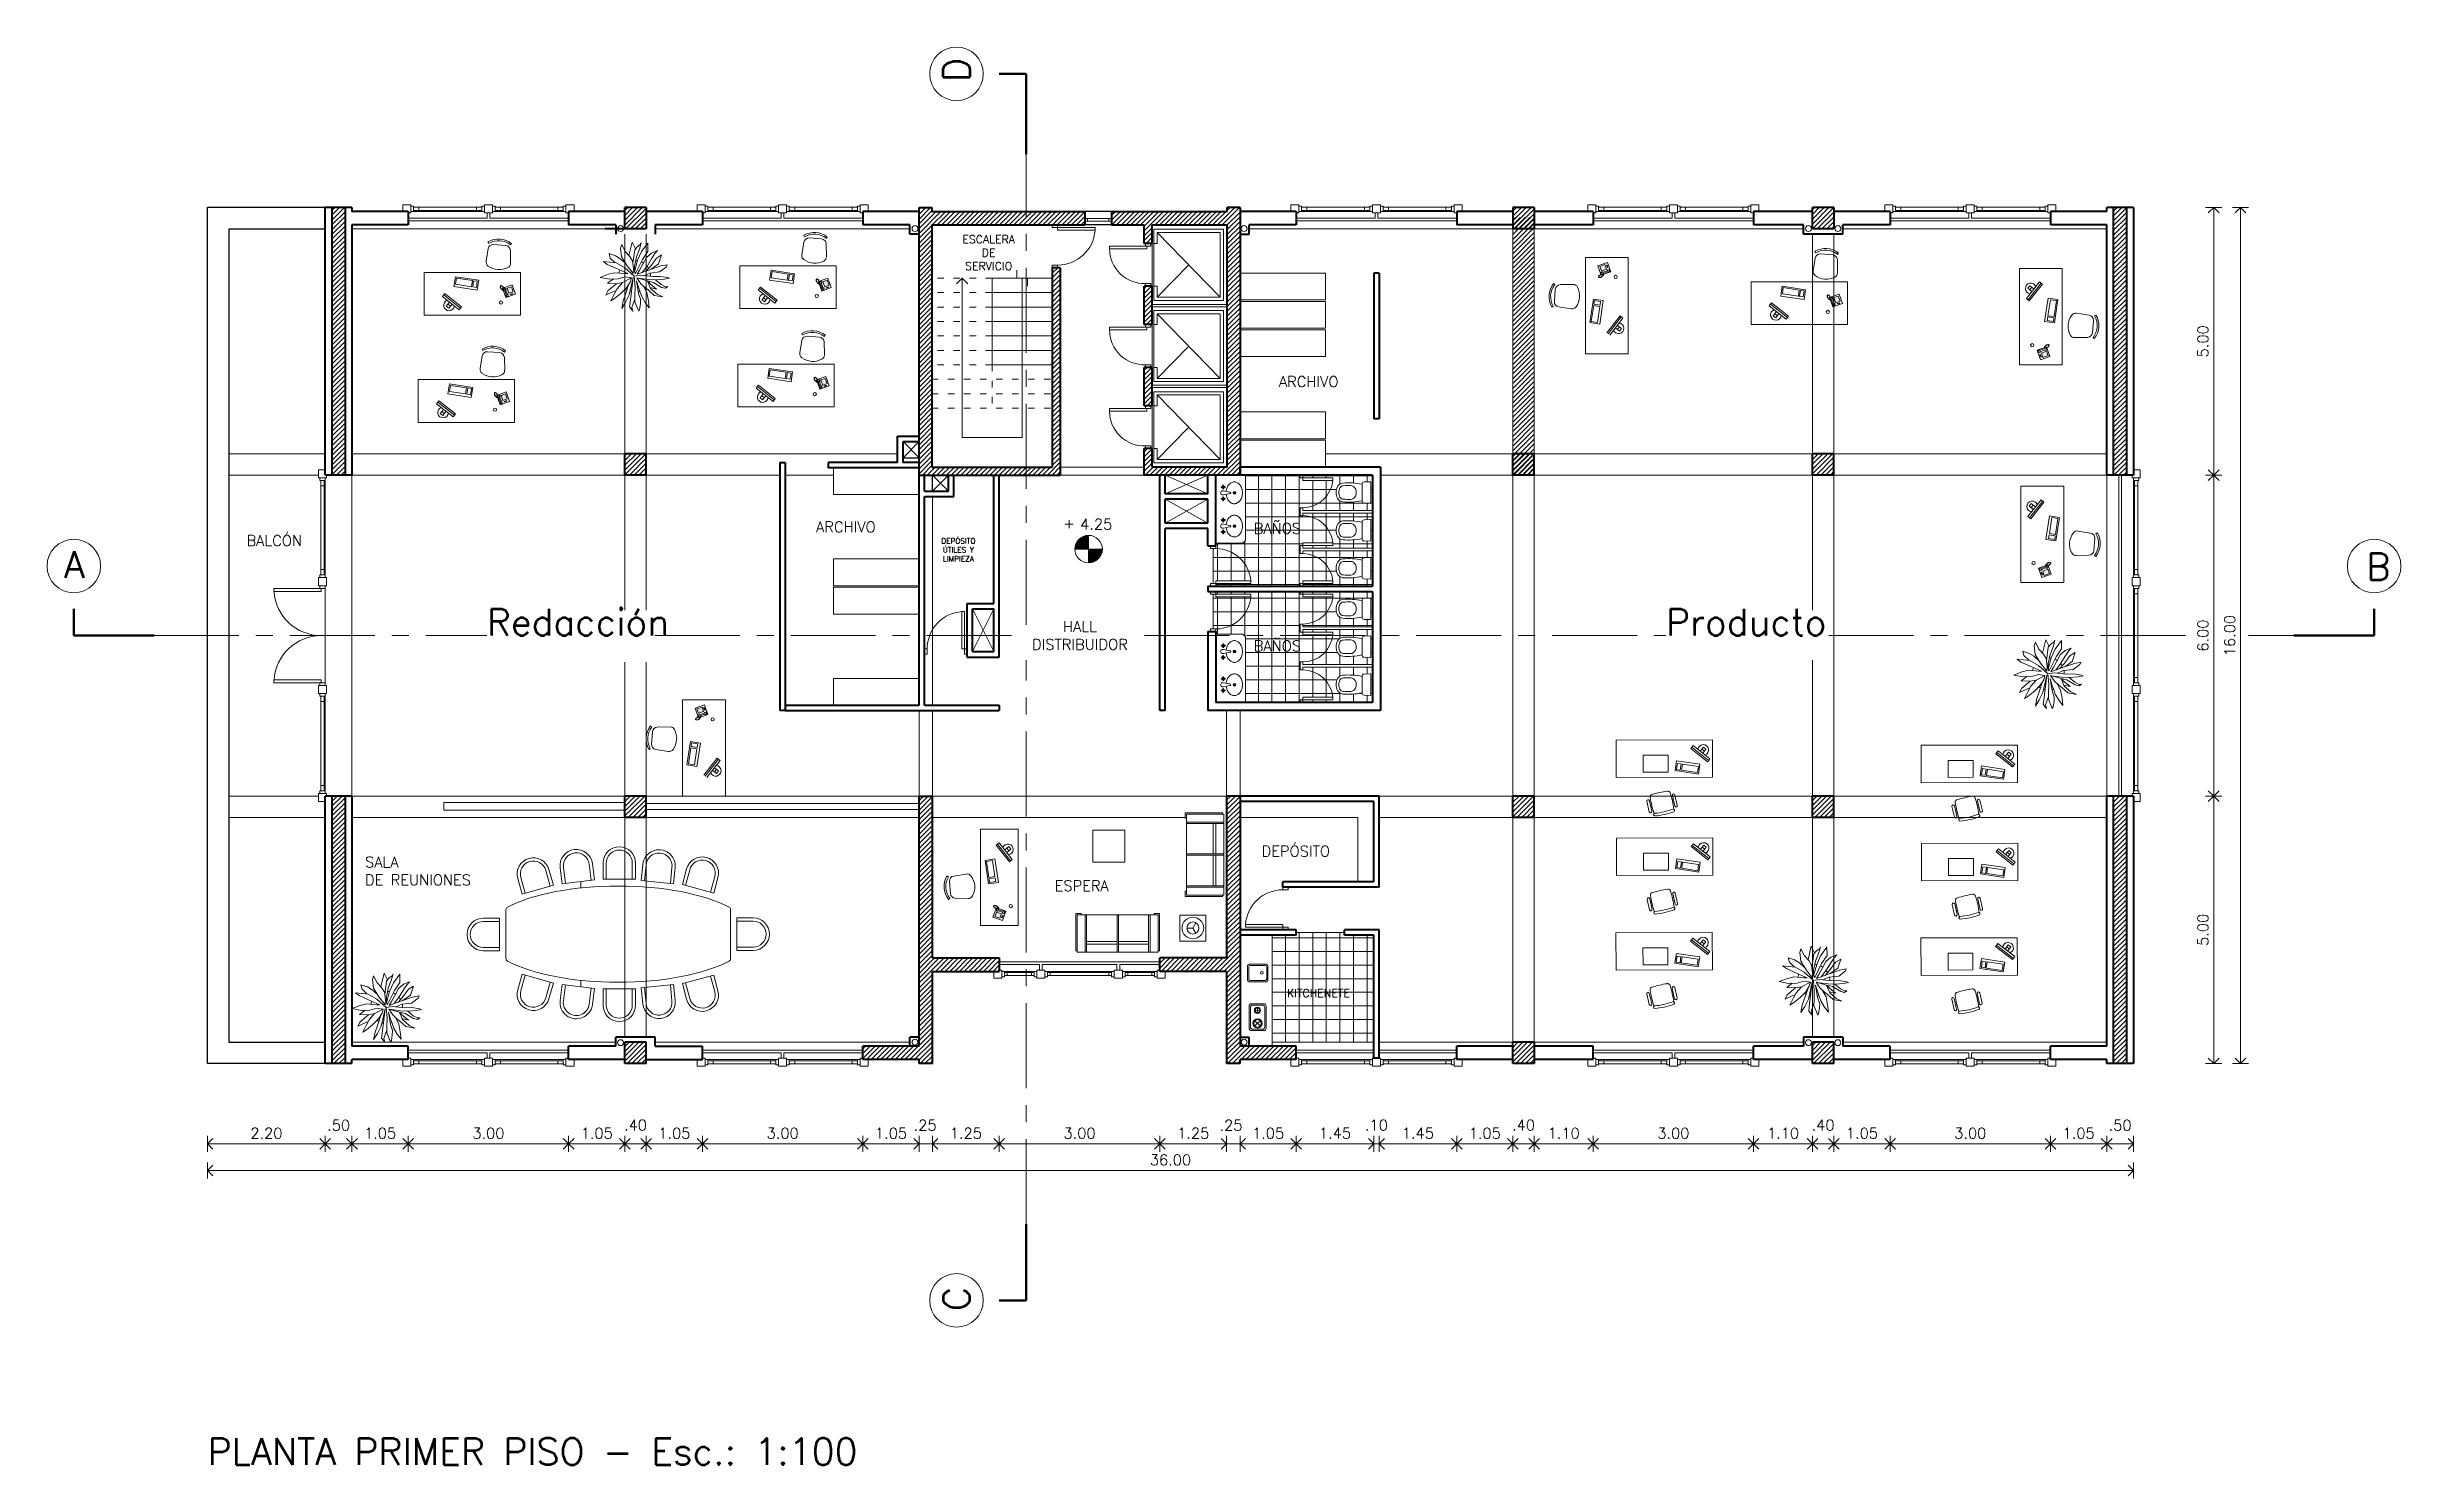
# Model space of a CAD drawing. Extents: x 1018 to 1337, y -109 to 133.
# Drawn here: x 1085.91 to 1129.91, y 104.92 to 131.42 of the extents above; entities that cross this region are included whole.
import ezdxf

# ---------------------------------------------------------------- set-up
doc = ezdxf.new("R2010")
doc.units = 0
doc.header["$LTSCALE"] = 0.5
doc.linetypes.add('ACAD_ISO03W100', pattern=[30, 12, -18])
doc.linetypes.add('CENTER', pattern=[50.8, 31.75, -6.35, 6.35, -6.35])
doc.layers.get('0').update_dxf_attribs({"linetype": 'CONTINUOUS'})
doc.layers.get('Defpoints').update_dxf_attribs({"linetype": 'CONTINUOUS'})
for name, color, linetype, lineweight in [('Acotaciones', 9, 'CONTINUOUS', 9), ('Carpintería', 55, 'CONTINUOUS', 20), ('Detalles .05', 243, 'CONTINUOUS', 5), ('Detalles 01', 8, 'CONTINUOUS', 9), ('Equipamiento fijo', 31, 'CONTINUOUS', 13), ('Equipamiento movil', 33, 'CONTINUOUS', 9), ('Muros corte', 7, 'CONTINUOUS', 40), ('Muros vista', 253, 'CONTINUOUS', 25), ('Pisos', 252, 'CONTINUOUS', 18), ('Proyección', 4, 'ACAD_ISO03W100', 18), ('Punta 01', 6, 'CONTINUOUS', 9), ('Punta 015', 64, 'CONTINUOUS', 13), ('Punta 02', 11, 'CONTINUOUS', 20), ('Punta 05', 52, 'CONTINUOUS', 50), ('Tratamiento pisos', 251, 'CONTINUOUS', 9), ('Vidrios', 147, 'CONTINUOUS', 13)]:
    doc.layers.add(name, color=color, linetype=linetype, lineweight=lineweight)
doc.styles.add('Texto 1 mm', font='simplex.shx', dxfattribs={"height": 0.1})
doc.styles.add('Texto 1.5 mm', font='simplex.shx', dxfattribs={"height": 0.15})
doc.styles.add('Texto 2 mm', font='simplex.shx', dxfattribs={"height": 0.2})
doc.styles.add('Texto 5 mm', font='simplex.shx', dxfattribs={"height": 0.5})
doc.dimstyles.new('Primera línea', dxfattribs={"dimscale": 0, "dimtxt": 0.2, "dimasz": 0.2, "dimexe": 0.15, "dimexo": 0, "dimgap": 0.1, "dimtad": 1, "dimzin": 4, "dimdsep": 46, "dimtxsty": 'Texto 2 mm', "dimblk": 'OPEN90', "dimcen": 2.5, "dimclrd": 256, "dimclre": 256, "dimclrt": 256, "dimadec": 0, "dimazin": 0, "dimtfac": 1, "dimtmove": 2, "dimatfit": 3, "dimldrblk": 'OPEN90', "dimfxl": 1, "dimtolj": 1, "dimtzin": 0, "dimlwd": -1, "dimlwe": -1, "dimarcsym": 0})
doc.dimstyles.new('Segunda línea', dxfattribs={"dimscale": 0, "dimtxt": 0.2, "dimasz": 0.2, "dimexe": 0.15, "dimexo": 0.5, "dimgap": 0.1, "dimtad": 1, "dimzin": 4, "dimdsep": 46, "dimtxsty": 'Texto 2 mm', "dimblk": 'OPEN90', "dimcen": 2.5, "dimclrd": 256, "dimclre": 256, "dimclrt": 256, "dimadec": 0, "dimazin": 0, "dimtfac": 1, "dimtmove": 2, "dimatfit": 3, "dimldrblk": 'OPEN90', "dimfxl": 1, "dimtolj": 1, "dimtzin": 0, "dimlwd": -1, "dimlwe": -1, "dimarcsym": 0})
pattern_1 = [(0, (-1.93138, 0.21057), (0, 0.254), []), (90, (-1.93138, 0.21057), (-0.254, 2e-17), [])]
pattern_2 = [(45, (-1.931384, 0.21057), (-0.0449012806, 0.0449012806), [])]
pattern_3 = [(45, (67.068616, 0.21057), (-0.0449012806, 0.0449012806), [])]

msp = doc.modelspace()

# ---------------------------------------------------------------- texts
at = {"layer": 'Acotaciones', "char_height": 0.2, "attachment_point": 5, "style": 'Texto 2 mm'}
for s, insert in [('\\A1;.50', (1091.364, 111.265)), ('\\A1;.40', (1096.914, 111.267)), ('.25', (1102.327, 111.265)), ('.25', (1108.045, 111.265)), ('\\A1;.10', (1110.764, 111.267)), ('\\A1;.40', (1113.514, 111.267)), ('\\A1;.40', (1119.114, 111.267)), ('\\A1;.50', (1124.664, 111.265))]:
    msp.add_mtext(s, dxfattribs=dict(at, insert=insert))
at = {"layer": 'Punta 01', "insert": (1102.95, 122.235), "char_height": 0.1, "width": 0.75841, "attachment_point": 2, "style": 'Texto 1 mm'}
msp.add_mtext('DEPÓSITO ÚTILES Y LIMPIEZA', dxfattribs=at)
at = {"layer": 'Punta 015', "char_height": 0.15, "style": 'Texto 1.5 mm'}
for s, insert, width, attachment_point in [('ESCALERA DE SERVICIO', (1103.515, 127.898), 1.23789, 2), ('KITCHENETE', (1109.092, 113.658), 1.38855, 7)]:
    msp.add_mtext(s, dxfattribs=dict(at, insert=insert, width=width, attachment_point=attachment_point))
at = {"layer": 'Punta 015', "linetype": 'Continuous', "insert": (1105.526, 122.497), "char_height": 0.2, "attachment_point": 5, "style": 'Texto 2 mm'}
msp.add_mtext('4.25', dxfattribs=at)
at = {"layer": 'Punta 02', "char_height": 0.2, "style": 'Texto 2 mm'}
for s, insert, width, attachment_point in [('ARCHIVO', (1108.94, 125.063), 1.29857, 7), ('BALCÓN', (1089.643, 122.292), 1.12363, 1), ('ARCHIVO', (1100.289, 122.548), 1.29857, 1), ('BAÑOS', (1108.471, 122.52), 1.0557, 1), ('HALL\\PDISTRIBUIDOR', (1105.221, 120.684), 2.1374, 2), ('BAÑOS', (1108.471, 120.323), 1.0557, 1), ('SALA\\PDE REUNIONES', (1091.858, 115.749), 2.59712, 7), ('DEPÓSITO', (1108.618, 116.287), 1.41809, 7), ('ESPERA', (1104.749, 115.84), 1.0557, 1)]:
    msp.add_mtext(s, dxfattribs=dict(at, insert=insert, width=width, attachment_point=attachment_point))
at = {"layer": 'Punta 05', "char_height": 0.5, "width": 0.3999, "attachment_point": 7, "rotation": 90, "style": 'Texto 5 mm'}
for s, insert in [('D', (1103.166, 130.766)), ('C', (1103.165, 107.793))]:
    msp.add_mtext(s, dxfattribs=dict(at, insert=insert))
at = {"layer": 'Punta 05', "char_height": 0.5, "attachment_point": 1, "style": 'Texto 5 mm'}
for s, insert, width in [('A', (1086.229, 121.993), 0.39986), ('B', (1129.267, 121.955), 0.3999), ('PLANTA PRIMER PISO - Esc.: 1:100', (1088.914, 105.416), 14.39076)]:
    msp.add_mtext(s, dxfattribs=dict(at, insert=insert, width=width))
at = {"layer": 'Vidrios', "color": 0, "style": 'Texto 5 mm'}
for s, p in [('Redacción', (1094.134, 120.416)), ('Producto', (1116.176, 120.416))]:
    msp.add_text(s, height=0.5, dxfattribs=at).set_placement(p)

# ---------------------------------------------------------------- blocks, each defined once
blk = doc.blocks.new('Velador planta')
for q in [(-4.3, 2.5), (4.3, 2.5), (0, -5)]:
    blk.add_line((0, 0), q)
for radius in [9, 5]:
    blk.add_circle((0, 0), radius)
blk = doc.blocks.new('TELEFONO')
at = {"layer": 'Detalles .05'}
for p, q in [((0.139, 0.134), (-0.098, 0.134)), ((-0.098, 0.134), (-0.098, -0.099)), ((-0.071, 0.089), (-0.071, -0.055)), ((-0.043, 0.089), (-0.043, -0.055)), ((0.108, 0.063), (0, 0.063)), ((0, 0.063), (0, -0.063)), ((0.081, 0.108), (0.023, 0.108)), ((0.023, 0.108), (0.023, 0.094)), ((0.023, 0.094), (0.081, 0.094)), ((0.027, 0.041), (0.027, 0.041)), ((0.027, 0.014), (0.027, 0.014)), ((0.054, 0.041), (0.054, 0.041)), ((0.054, 0.014), (0.054, 0.014)), ((0.081, 0.094), (0.081, 0.108)), ((0.081, 0.041), (0.081, 0.041)), ((0.081, 0.014), (0.081, 0.014)), ((0.108, -0.063), (0.108, 0.063)), ((0.139, -0.099), (0.139, 0.134)), ((-0.129, -0.104), (-0.147, -0.11)), ((-0.129, -0.116), (-0.147, -0.121)), ((-0.129, -0.127), (-0.147, -0.133)), ((-0.129, -0.139), (-0.147, -0.145)), ((-0.124, -0.093), (-0.141, -0.098)), ((-0.124, -0.15), (-0.141, -0.156)), ((-0.118, -0.081), (-0.135, -0.087)), ((-0.118, -0.162), (-0.135, -0.168)), ((-0.112, -0.07), (-0.129, -0.075)), ((-0.106, -0.058), (-0.124, -0.064)), ((-0.104, -0.17), (-0.122, -0.176)), ((-0.101, -0.047), (-0.118, -0.052)), ((-0.089, -0.156), (-0.106, -0.162)), ((-0.083, -0.145), (-0.101, -0.15)), ((-0.098, -0.099), (0.139, -0.099)), ((-0.078, -0.133), (-0.095, -0.139)), ((-0.072, -0.121), (-0.089, -0.127)), ((-0.067, -0.083), (-0.078, -0.116)), ((0, -0.063), (0.108, -0.063)), ((0.027, -0.013), (0.027, -0.013)), ((0.027, -0.04), (0.027, -0.04)), ((0.054, -0.013), (0.054, -0.013)), ((0.054, -0.04), (0.054, -0.04)), ((0.081, -0.013), (0.081, -0.013)), ((0.081, -0.04), (0.081, -0.04))]:
    blk.add_line(p, q, dxfattribs=at)
for centre, start, end in [((-0.057, 0.089), 298.4915, 241.5085), ((-0.057, -0.055), 118.4915, 61.5085)]:
    blk.add_arc(centre, 0.0302, start, end, dxfattribs=at)
blk = doc.blocks.new('RECTANG')
for p, q in [((1, 1), (0, 1)), ((0, 1), (0, 0)), ((1, 0), (1, 1)), ((0, 0), (1, 0))]:
    blk.add_line(p, q)
blk = doc.blocks.new('KEYBOARD', base_point=(60, 294))
for p, xscale, yscale, zscale in [((60, 294), 19, 8, 19), ((61, 295), 13, 5, 13), ((75, 295), 3, 5, 3)]:
    blk.add_blockref('RECTANG', p, dxfattribs=dict(xscale=xscale, yscale=yscale, zscale=zscale))
blk = doc.blocks.new('silla compu')
for p, q in [((-0.198, 0.131), (-0.215, -0.107)), ((0.255, 0.058), (0.197, -0.173)), ((-0.225, -0.207), (-0.247, -0.23)), ((0.092, -0.242), (-0.137, -0.206)), ((0.175, -0.271), (0.188, -0.3))]:
    blk.add_line(p, q)
for centre, radius, start, end in [((-0.105, 0.124), 0.0936, 112.4967, 175.8734), ((-0.005, -0.116), 0.354, 49.3107, 112.4967), ((0.175, 0.085), 0.0838, 341.6928, 53.5518), ((0.022, 0.055), 0.392, 226.6455, 295.1618), ((0.022, 0.055), 0.361, 226.6972, 295.1102), ((-0.122, -0.113), 0.0936, 175.8734, 260.9037), ((0.098, -0.138), 0.105, 266.1879, 340.6498)]:
    blk.add_arc(centre, radius, start, end)
blk = doc.blocks.new('Lavamanos')
at = {"layer": 'Equipamiento movil'}
for p, q in [((-0.118, -0.158), (-0.138, -0.154)), ((-0.118, -0.167), (-0.138, -0.171)), ((-0.114, -0.154), (-0.118, -0.133)), ((-0.114, -0.171), (-0.118, -0.192)), ((-0.105, -0.154), (-0.101, -0.133)), ((-0.105, -0.171), (-0.101, -0.192)), ((-0.101, -0.158), (-0.08, -0.154)), ((-0.101, -0.167), (-0.08, -0.171)), ((-0.015, -0.037), (-0.038, -0.156)), ((0.013, -0.037), (0.036, -0.156)), ((0.102, -0.158), (0.081, -0.154)), ((0.102, -0.167), (0.081, -0.171)), ((0.106, -0.154), (0.102, -0.133)), ((0.106, -0.171), (0.102, -0.192)), ((0.115, -0.154), (0.119, -0.133)), ((0.115, -0.171), (0.119, -0.192)), ((0.119, -0.158), (0.14, -0.154)), ((0.119, -0.167), (0.14, -0.171))]:
    blk.add_line(p, q, dxfattribs=at)
for centre, radius in [((-0.001, 0.048), 0.0249), ((-0.001, 0.048), 0.014), ((-0.109, -0.162), 0.00541), ((0.11, -0.162), 0.00541)]:
    blk.add_circle(centre, radius, dxfattribs=at)
for centre, radius, start, end in [((-0.09, 0.045), 0.115, 150.9639, 180), ((-0.09, 0.045), 0.115, 180, 209.0361), ((-0.047, 0.021), 0.164, 126.7285, 150.9639), ((-0.019, -0.016), 0.211, 107.1746, 126.7285), ((-0.001, -0.075), 0.272, 90, 107.1746), ((-0.001, -0.075), 0.272, 72.8254, 90), ((0.017, -0.016), 0.211, 53.2715, 72.8254), ((0.045, 0.021), 0.164, 29.0361, 53.2715), ((0.088, 0.045), 0.115, 0, 29.0361), ((0.088, 0.045), 0.115, 330.9639, 360), ((-0.047, 0.069), 0.164, 209.0361, 233.2715), ((-0.019, 0.106), 0.211, 233.2715, 252.8254), ((-0.136, -0.163), 0.00882, 105.2781, 254.7219), ((-0.109, -0.162), 0.0226, 108.6122, 162.265), ((-0.109, -0.162), 0.0226, 198.6122, 252.265), ((-0.109, -0.136), 0.00882, 15.2781, 164.7219), ((-0.109, -0.162), 0.00976, 119.0054, 153.1041), ((-0.109, -0.162), 0.00976, 209.0054, 243.1041), ((-0.109, -0.189), 0.00882, 195.2781, 344.7219), ((-0.117, -0.163), 0.00254, 349.6493, 12.8593), ((-0.109, -0.155), 0.00254, 259.6493, 282.8593), ((-0.109, -0.17), 0.00254, 79.6493, 102.8593), ((-0.109, -0.162), 0.00976, 29.0054, 63.1041), ((-0.109, -0.162), 0.00976, 299.0054, 333.1041), ((-0.101, -0.162), 0.00254, 169.6493, 192.8593), ((-0.109, -0.162), 0.0226, 18.6122, 72.265), ((-0.109, -0.162), 0.0226, 288.6122, 342.265), ((-0.001, 0.165), 0.272, 252.8254, 264.2829), ((-0.083, -0.162), 0.00882, 285.2781, 74.7219), ((-0.001, -0.171), 0.0398, 158.1761, 21.8239), ((-0.001, -0.035), 0.014, 352.3829, 187.2442), ((-0.001, 0.165), 0.272, 275.7171, 287.1746), ((0.084, -0.162), 0.00882, 105.2781, 254.7219), ((0.017, 0.106), 0.211, 287.1746, 306.7285), ((0.11, -0.162), 0.0226, 107.735, 161.3878), ((0.11, -0.162), 0.0226, 197.735, 251.3878), ((0.111, -0.136), 0.00882, 15.2781, 164.7219), ((0.11, -0.162), 0.00976, 116.8959, 150.9946), ((0.11, -0.162), 0.00976, 206.8959, 240.9946), ((0.11, -0.189), 0.00882, 195.2781, 344.7219), ((0.103, -0.162), 0.00254, 347.1407, 10.3507), ((0.111, -0.155), 0.00254, 257.1407, 280.3507), ((0.11, -0.17), 0.00254, 77.1407, 100.3507), ((0.11, -0.162), 0.00976, 26.8959, 60.9946), ((0.11, -0.162), 0.00976, 296.8959, 330.9946), ((0.118, -0.163), 0.00254, 167.1407, 190.3507), ((0.11, -0.162), 0.0226, 287.735, 341.3878), ((0.11, -0.162), 0.0226, 17.735, 71.3878), ((0.137, -0.163), 0.00882, 285.2781, 74.7219), ((0.045, 0.069), 0.164, 306.7285, 330.9639)]:
    blk.add_arc(centre, radius, start, end, dxfattribs=at)
blk = doc.blocks.new('inodoro')
at = {"layer": 'Equipamiento fijo'}
for p, q in [((-0.197, 0.127), (-0.202, 0.008)), ((0.194, 0), (-0.194, 0)), ((-0.157, 0.165), (0.157, 0.165)), ((0.197, 0.127), (0.202, 0.008))]:
    blk.add_line(p, q, dxfattribs=at)
for centre, radius, start, end in [((1.09, 0.422), 1.27, 175.4777, 191.6858), ((-0.051, 0.512), 0.125, 117.5857, 175.5072), ((1.095, 0.422), 1.224, 175.5072, 182.1425), ((-0.051, 0.512), 0.075, 117.5857, 175.5072), ((0, 0.415), 0.235, 90, 117.5857), ((0, 0.415), 0.185, 90, 117.5857), ((0, 0.415), 0.235, 62.4143, 90), ((0, 0.415), 0.185, 62.4143, 90), ((0.051, 0.512), 0.075, 4.4928, 62.4143), ((0.051, 0.512), 0.125, 4.4928, 62.4143), ((-1.095, 0.422), 1.224, 357.8575, 4.4928), ((-1.024, 0.418), 1.205, 347.8749, 4.9616), ((-0.194, 0.008), 0.00803, 177.6578, 269.7397), ((-0.157, 0.125), 0.04, 90, 177.3974), ((-0.028, 0.381), 0.101, 182.7072, 247.2321), ((-0.014, 0.396), 0.12, 243.7978, 262.0389), ((0, 0.483), 0.208, 261.594, 278.406), ((0.014, 0.396), 0.12, 277.9611, 296.2022), ((0.028, 0.381), 0.101, 292.7679, 357.2928), ((0.157, 0.125), 0.04, 2.6026, 90), ((0.195, 0.007), 0.00742, 265.6488, 0.2402), ((0.194, 0.008), 0.008, 355.889, 2.6026)]:
    blk.add_arc(centre, radius, start, end, dxfattribs=at)
blk = doc.blocks.new('_Open90')
at = {"color": 0, "linetype": 'ByBlock', "lineweight": -2}
for p, q in [((0, 0), (-1, 0)), ((-0.5, 0.5), (0, 0)), ((0, 0), (-0.5, -0.5))]:
    blk.add_line(p, q, dxfattribs=at)
blk = doc.blocks.new('*D444')
at = {"layer": 'Acotaciones', "transparency": 16777216}
for p, q in [((1088.914, 111.066), (1088.914, 110.766)), ((1089.114, 110.916), (1090.914, 110.916)), ((1091.114, 111.066), (1091.114, 110.766))]:
    blk.add_line(p, q, dxfattribs=at)
at = {"layer": 'Defpoints', "color": 0, "transparency": 16777216}
for p in [(1088.914, 111.066), (1091.114, 111.066), (1091.114, 110.916)]:
    blk.add_point(p, dxfattribs=at)
at = {"layer": 'Acotaciones', "transparency": 16777216, "xscale": 0.2, "yscale": 0.2, "zscale": 0.2, "rotation": 180}
blk.add_blockref('_Open90', (1088.914, 110.916), dxfattribs=at)
at = {"layer": 'Acotaciones', "transparency": 16777216, "xscale": 0.2, "yscale": 0.2, "zscale": 0.2}
blk.add_blockref('_Open90', (1091.114, 110.916), dxfattribs=at)
at = {"layer": 'Acotaciones', "transparency": 16777216, "insert": (1090.014, 111.116), "char_height": 0.2, "attachment_point": 5, "style": 'Texto 2 mm'}
blk.add_mtext('\\A1;2.20', dxfattribs=at)
blk = doc.blocks.new('*D445')
at = {"layer": 'Acotaciones', "transparency": 16777216}
for p, q in [((1091.614, 111.066), (1091.614, 110.766)), ((1091.814, 110.916), (1092.464, 110.916)), ((1092.664, 111.066), (1092.664, 110.766))]:
    blk.add_line(p, q, dxfattribs=at)
at = {"layer": 'Defpoints', "color": 0, "transparency": 16777216}
for p in [(1091.614, 111.066), (1092.664, 111.066), (1092.664, 110.916)]:
    blk.add_point(p, dxfattribs=at)
at = {"layer": 'Acotaciones', "transparency": 16777216, "xscale": 0.2, "yscale": 0.2, "zscale": 0.2, "rotation": 180}
blk.add_blockref('_Open90', (1091.614, 110.916), dxfattribs=at)
at = {"layer": 'Acotaciones', "transparency": 16777216, "xscale": 0.2, "yscale": 0.2, "zscale": 0.2}
blk.add_blockref('_Open90', (1092.664, 110.916), dxfattribs=at)
at = {"layer": 'Acotaciones', "transparency": 16777216, "insert": (1092.139, 111.116), "char_height": 0.2, "attachment_point": 5, "style": 'Texto 2 mm'}
blk.add_mtext('\\A1;1.05', dxfattribs=at)
blk = doc.blocks.new('*D446')
at = {"layer": 'Acotaciones', "transparency": 16777216}
for p, q in [((1092.664, 111.066), (1092.664, 110.766)), ((1092.864, 110.916), (1095.464, 110.916)), ((1095.664, 111.066), (1095.664, 110.766))]:
    blk.add_line(p, q, dxfattribs=at)
at = {"layer": 'Defpoints', "color": 0, "transparency": 16777216}
for p in [(1092.664, 111.066), (1095.664, 111.066), (1095.664, 110.916)]:
    blk.add_point(p, dxfattribs=at)
at = {"layer": 'Acotaciones', "transparency": 16777216, "xscale": 0.2, "yscale": 0.2, "zscale": 0.2, "rotation": 180}
blk.add_blockref('_Open90', (1092.664, 110.916), dxfattribs=at)
at = {"layer": 'Acotaciones', "transparency": 16777216, "xscale": 0.2, "yscale": 0.2, "zscale": 0.2}
blk.add_blockref('_Open90', (1095.664, 110.916), dxfattribs=at)
at = {"layer": 'Acotaciones', "transparency": 16777216, "insert": (1094.164, 111.116), "char_height": 0.2, "attachment_point": 5, "style": 'Texto 2 mm'}
blk.add_mtext('\\A1;3.00', dxfattribs=at)
blk = doc.blocks.new('*D447')
at = {"layer": 'Acotaciones', "transparency": 16777216}
for p, q in [((1095.664, 111.066), (1095.664, 110.766)), ((1095.864, 110.916), (1096.514, 110.916)), ((1096.714, 111.066), (1096.714, 110.766))]:
    blk.add_line(p, q, dxfattribs=at)
at = {"layer": 'Defpoints', "color": 0, "transparency": 16777216}
for p in [(1095.664, 111.066), (1096.714, 111.066), (1096.714, 110.916)]:
    blk.add_point(p, dxfattribs=at)
at = {"layer": 'Acotaciones', "transparency": 16777216, "xscale": 0.2, "yscale": 0.2, "zscale": 0.2, "rotation": 180}
blk.add_blockref('_Open90', (1095.664, 110.916), dxfattribs=at)
at = {"layer": 'Acotaciones', "transparency": 16777216, "xscale": 0.2, "yscale": 0.2, "zscale": 0.2}
blk.add_blockref('_Open90', (1096.714, 110.916), dxfattribs=at)
at = {"layer": 'Acotaciones', "transparency": 16777216, "insert": (1096.189, 111.116), "char_height": 0.2, "attachment_point": 5, "style": 'Texto 2 mm'}
blk.add_mtext('\\A1;1.05', dxfattribs=at)
blk = doc.blocks.new('*D448')
at = {"layer": 'Acotaciones', "transparency": 16777216}
for p, q in [((1097.114, 111.066), (1097.114, 110.766)), ((1097.314, 110.916), (1097.964, 110.916)), ((1098.164, 111.066), (1098.164, 110.766))]:
    blk.add_line(p, q, dxfattribs=at)
at = {"layer": 'Defpoints', "color": 0, "transparency": 16777216}
for p in [(1097.114, 111.066), (1098.164, 111.066), (1098.164, 110.916)]:
    blk.add_point(p, dxfattribs=at)
at = {"layer": 'Acotaciones', "transparency": 16777216, "xscale": 0.2, "yscale": 0.2, "zscale": 0.2, "rotation": 180}
blk.add_blockref('_Open90', (1097.114, 110.916), dxfattribs=at)
at = {"layer": 'Acotaciones', "transparency": 16777216, "xscale": 0.2, "yscale": 0.2, "zscale": 0.2}
blk.add_blockref('_Open90', (1098.164, 110.916), dxfattribs=at)
at = {"layer": 'Acotaciones', "transparency": 16777216, "insert": (1097.639, 111.116), "char_height": 0.2, "attachment_point": 5, "style": 'Texto 2 mm'}
blk.add_mtext('\\A1;1.05', dxfattribs=at)
blk = doc.blocks.new('*D449')
at = {"layer": 'Acotaciones', "transparency": 16777216}
for p, q in [((1098.164, 111.066), (1098.164, 110.766)), ((1098.364, 110.916), (1100.964, 110.916)), ((1101.164, 111.066), (1101.164, 110.766))]:
    blk.add_line(p, q, dxfattribs=at)
at = {"layer": 'Defpoints', "color": 0, "transparency": 16777216}
for p in [(1098.164, 111.066), (1101.164, 111.066), (1101.164, 110.916)]:
    blk.add_point(p, dxfattribs=at)
at = {"layer": 'Acotaciones', "transparency": 16777216, "xscale": 0.2, "yscale": 0.2, "zscale": 0.2, "rotation": 180}
blk.add_blockref('_Open90', (1098.164, 110.916), dxfattribs=at)
at = {"layer": 'Acotaciones', "transparency": 16777216, "xscale": 0.2, "yscale": 0.2, "zscale": 0.2}
blk.add_blockref('_Open90', (1101.164, 110.916), dxfattribs=at)
at = {"layer": 'Acotaciones', "transparency": 16777216, "insert": (1099.664, 111.116), "char_height": 0.2, "attachment_point": 5, "style": 'Texto 2 mm'}
blk.add_mtext('\\A1;3.00', dxfattribs=at)
blk = doc.blocks.new('*D450')
at = {"layer": 'Acotaciones', "transparency": 16777216}
for p, q in [((1101.164, 111.066), (1101.164, 110.766)), ((1101.364, 110.916), (1102.014, 110.916)), ((1102.214, 111.066), (1102.214, 110.766))]:
    blk.add_line(p, q, dxfattribs=at)
at = {"layer": 'Defpoints', "color": 0, "transparency": 16777216}
for p in [(1101.164, 111.066), (1102.214, 111.066), (1102.214, 110.916)]:
    blk.add_point(p, dxfattribs=at)
at = {"layer": 'Acotaciones', "transparency": 16777216, "xscale": 0.2, "yscale": 0.2, "zscale": 0.2, "rotation": 180}
blk.add_blockref('_Open90', (1101.164, 110.916), dxfattribs=at)
at = {"layer": 'Acotaciones', "transparency": 16777216, "xscale": 0.2, "yscale": 0.2, "zscale": 0.2}
blk.add_blockref('_Open90', (1102.214, 110.916), dxfattribs=at)
at = {"layer": 'Acotaciones', "transparency": 16777216, "insert": (1101.689, 111.116), "char_height": 0.2, "attachment_point": 5, "style": 'Texto 2 mm'}
blk.add_mtext('\\A1;1.05', dxfattribs=at)
blk = doc.blocks.new('*D451')
at = {"layer": 'Acotaciones', "transparency": 16777216}
for p, q in [((1102.464, 111.066), (1102.464, 110.766)), ((1102.664, 110.916), (1103.514, 110.916)), ((1103.714, 111.066), (1103.714, 110.766))]:
    blk.add_line(p, q, dxfattribs=at)
at = {"layer": 'Defpoints', "color": 0, "transparency": 16777216}
for p in [(1102.464, 111.066), (1103.714, 111.066), (1103.714, 110.916)]:
    blk.add_point(p, dxfattribs=at)
at = {"layer": 'Acotaciones', "transparency": 16777216, "xscale": 0.2, "yscale": 0.2, "zscale": 0.2, "rotation": 180}
blk.add_blockref('_Open90', (1102.464, 110.916), dxfattribs=at)
at = {"layer": 'Acotaciones', "transparency": 16777216, "xscale": 0.2, "yscale": 0.2, "zscale": 0.2}
blk.add_blockref('_Open90', (1103.714, 110.916), dxfattribs=at)
at = {"layer": 'Acotaciones', "transparency": 16777216, "insert": (1103.089, 111.116), "char_height": 0.2, "attachment_point": 5, "style": 'Texto 2 mm'}
blk.add_mtext('\\A1;1.25', dxfattribs=at)
blk = doc.blocks.new('*D452')
at = {"layer": 'Acotaciones', "transparency": 16777216}
for p, q in [((1103.714, 111.066), (1103.714, 110.766)), ((1103.914, 110.916), (1106.514, 110.916)), ((1106.714, 111.066), (1106.714, 110.766))]:
    blk.add_line(p, q, dxfattribs=at)
at = {"layer": 'Defpoints', "color": 0, "transparency": 16777216}
for p in [(1103.714, 111.066), (1106.714, 111.066), (1106.714, 110.916)]:
    blk.add_point(p, dxfattribs=at)
at = {"layer": 'Acotaciones', "transparency": 16777216, "xscale": 0.2, "yscale": 0.2, "zscale": 0.2, "rotation": 180}
blk.add_blockref('_Open90', (1103.714, 110.916), dxfattribs=at)
at = {"layer": 'Acotaciones', "transparency": 16777216, "xscale": 0.2, "yscale": 0.2, "zscale": 0.2}
blk.add_blockref('_Open90', (1106.714, 110.916), dxfattribs=at)
at = {"layer": 'Acotaciones', "transparency": 16777216, "insert": (1105.214, 111.116), "char_height": 0.2, "attachment_point": 5, "style": 'Texto 2 mm'}
blk.add_mtext('\\A1;3.00', dxfattribs=at)
blk = doc.blocks.new('*D453')
at = {"layer": 'Acotaciones', "transparency": 16777216}
for p, q in [((1106.714, 111.066), (1106.714, 110.766)), ((1106.914, 110.916), (1107.764, 110.916)), ((1107.964, 111.066), (1107.964, 110.766))]:
    blk.add_line(p, q, dxfattribs=at)
at = {"layer": 'Defpoints', "color": 0, "transparency": 16777216}
for p in [(1106.714, 111.066), (1107.964, 111.066), (1107.964, 110.916)]:
    blk.add_point(p, dxfattribs=at)
at = {"layer": 'Acotaciones', "transparency": 16777216, "xscale": 0.2, "yscale": 0.2, "zscale": 0.2, "rotation": 180}
blk.add_blockref('_Open90', (1106.714, 110.916), dxfattribs=at)
at = {"layer": 'Acotaciones', "transparency": 16777216, "xscale": 0.2, "yscale": 0.2, "zscale": 0.2}
blk.add_blockref('_Open90', (1107.964, 110.916), dxfattribs=at)
at = {"layer": 'Acotaciones', "transparency": 16777216, "insert": (1107.339, 111.116), "char_height": 0.2, "attachment_point": 5, "style": 'Texto 2 mm'}
blk.add_mtext('\\A1;1.25', dxfattribs=at)
blk = doc.blocks.new('*D454')
at = {"layer": 'Acotaciones', "transparency": 16777216}
for p, q in [((1108.214, 111.066), (1108.214, 110.766)), ((1108.414, 110.916), (1109.064, 110.916)), ((1109.264, 111.066), (1109.264, 110.766))]:
    blk.add_line(p, q, dxfattribs=at)
at = {"layer": 'Defpoints', "color": 0, "transparency": 16777216}
for p in [(1108.214, 111.066), (1109.264, 111.066), (1109.264, 110.916)]:
    blk.add_point(p, dxfattribs=at)
at = {"layer": 'Acotaciones', "transparency": 16777216, "xscale": 0.2, "yscale": 0.2, "zscale": 0.2, "rotation": 180}
blk.add_blockref('_Open90', (1108.214, 110.916), dxfattribs=at)
at = {"layer": 'Acotaciones', "transparency": 16777216, "xscale": 0.2, "yscale": 0.2, "zscale": 0.2}
blk.add_blockref('_Open90', (1109.264, 110.916), dxfattribs=at)
at = {"layer": 'Acotaciones', "transparency": 16777216, "insert": (1108.739, 111.116), "char_height": 0.2, "attachment_point": 5, "style": 'Texto 2 mm'}
blk.add_mtext('\\A1;1.05', dxfattribs=at)
blk = doc.blocks.new('*D455')
at = {"layer": 'Acotaciones', "transparency": 16777216}
for p, q in [((1109.264, 111.066), (1109.264, 110.766)), ((1109.464, 110.916), (1110.514, 110.916)), ((1110.714, 111.066), (1110.714, 110.766))]:
    blk.add_line(p, q, dxfattribs=at)
at = {"layer": 'Defpoints', "color": 0, "transparency": 16777216}
for p in [(1109.264, 111.066), (1110.714, 111.066), (1110.714, 110.916)]:
    blk.add_point(p, dxfattribs=at)
at = {"layer": 'Acotaciones', "transparency": 16777216, "xscale": 0.2, "yscale": 0.2, "zscale": 0.2, "rotation": 180}
blk.add_blockref('_Open90', (1109.264, 110.916), dxfattribs=at)
at = {"layer": 'Acotaciones', "transparency": 16777216, "xscale": 0.2, "yscale": 0.2, "zscale": 0.2}
blk.add_blockref('_Open90', (1110.714, 110.916), dxfattribs=at)
at = {"layer": 'Acotaciones', "transparency": 16777216, "insert": (1109.989, 111.116), "char_height": 0.2, "attachment_point": 5, "style": 'Texto 2 mm'}
blk.add_mtext('\\A1;1.45', dxfattribs=at)
blk = doc.blocks.new('*D456')
at = {"layer": 'Acotaciones', "transparency": 16777216}
for p, q in [((1110.814, 111.066), (1110.814, 110.766)), ((1111.014, 110.916), (1112.064, 110.916)), ((1112.264, 111.066), (1112.264, 110.766))]:
    blk.add_line(p, q, dxfattribs=at)
at = {"layer": 'Defpoints', "color": 0, "transparency": 16777216}
for p in [(1110.814, 111.066), (1112.264, 111.066), (1112.264, 110.916)]:
    blk.add_point(p, dxfattribs=at)
at = {"layer": 'Acotaciones', "transparency": 16777216, "xscale": 0.2, "yscale": 0.2, "zscale": 0.2, "rotation": 180}
blk.add_blockref('_Open90', (1110.814, 110.916), dxfattribs=at)
at = {"layer": 'Acotaciones', "transparency": 16777216, "xscale": 0.2, "yscale": 0.2, "zscale": 0.2}
blk.add_blockref('_Open90', (1112.264, 110.916), dxfattribs=at)
at = {"layer": 'Acotaciones', "transparency": 16777216, "insert": (1111.539, 111.116), "char_height": 0.2, "attachment_point": 5, "style": 'Texto 2 mm'}
blk.add_mtext('\\A1;1.45', dxfattribs=at)
blk = doc.blocks.new('*D457')
at = {"layer": 'Acotaciones', "transparency": 16777216}
for p, q in [((1112.264, 111.066), (1112.264, 110.766)), ((1112.464, 110.916), (1113.114, 110.916)), ((1113.314, 111.066), (1113.314, 110.766))]:
    blk.add_line(p, q, dxfattribs=at)
at = {"layer": 'Defpoints', "color": 0, "transparency": 16777216}
for p in [(1112.264, 111.066), (1113.314, 111.066), (1113.314, 110.916)]:
    blk.add_point(p, dxfattribs=at)
at = {"layer": 'Acotaciones', "transparency": 16777216, "xscale": 0.2, "yscale": 0.2, "zscale": 0.2, "rotation": 180}
blk.add_blockref('_Open90', (1112.264, 110.916), dxfattribs=at)
at = {"layer": 'Acotaciones', "transparency": 16777216, "xscale": 0.2, "yscale": 0.2, "zscale": 0.2}
blk.add_blockref('_Open90', (1113.314, 110.916), dxfattribs=at)
at = {"layer": 'Acotaciones', "transparency": 16777216, "insert": (1112.789, 111.116), "char_height": 0.2, "attachment_point": 5, "style": 'Texto 2 mm'}
blk.add_mtext('\\A1;1.05', dxfattribs=at)
blk = doc.blocks.new('*D458')
at = {"layer": 'Acotaciones', "transparency": 16777216}
for p, q in [((1113.714, 111.066), (1113.714, 110.766)), ((1113.914, 110.916), (1114.614, 110.916)), ((1114.814, 111.066), (1114.814, 110.766))]:
    blk.add_line(p, q, dxfattribs=at)
at = {"layer": 'Defpoints', "color": 0, "transparency": 16777216}
for p in [(1113.714, 111.066), (1114.814, 111.066), (1114.814, 110.916)]:
    blk.add_point(p, dxfattribs=at)
at = {"layer": 'Acotaciones', "transparency": 16777216, "xscale": 0.2, "yscale": 0.2, "zscale": 0.2, "rotation": 180}
blk.add_blockref('_Open90', (1113.714, 110.916), dxfattribs=at)
at = {"layer": 'Acotaciones', "transparency": 16777216, "xscale": 0.2, "yscale": 0.2, "zscale": 0.2}
blk.add_blockref('_Open90', (1114.814, 110.916), dxfattribs=at)
at = {"layer": 'Acotaciones', "transparency": 16777216, "insert": (1114.264, 111.116), "char_height": 0.2, "attachment_point": 5, "style": 'Texto 2 mm'}
blk.add_mtext('\\A1;1.10', dxfattribs=at)
blk = doc.blocks.new('*D459')
at = {"layer": 'Acotaciones', "transparency": 16777216}
for p, q in [((1114.814, 111.066), (1114.814, 110.766)), ((1115.014, 110.916), (1117.614, 110.916)), ((1117.814, 111.066), (1117.814, 110.766))]:
    blk.add_line(p, q, dxfattribs=at)
at = {"layer": 'Defpoints', "color": 0, "transparency": 16777216}
for p in [(1114.814, 111.066), (1117.814, 111.066), (1117.814, 110.916)]:
    blk.add_point(p, dxfattribs=at)
at = {"layer": 'Acotaciones', "transparency": 16777216, "xscale": 0.2, "yscale": 0.2, "zscale": 0.2, "rotation": 180}
blk.add_blockref('_Open90', (1114.814, 110.916), dxfattribs=at)
at = {"layer": 'Acotaciones', "transparency": 16777216, "xscale": 0.2, "yscale": 0.2, "zscale": 0.2}
blk.add_blockref('_Open90', (1117.814, 110.916), dxfattribs=at)
at = {"layer": 'Acotaciones', "transparency": 16777216, "insert": (1116.314, 111.116), "char_height": 0.2, "attachment_point": 5, "style": 'Texto 2 mm'}
blk.add_mtext('\\A1;3.00', dxfattribs=at)
blk = doc.blocks.new('*D460')
at = {"layer": 'Acotaciones', "transparency": 16777216}
for p, q in [((1117.814, 111.066), (1117.814, 110.766)), ((1118.014, 110.916), (1118.714, 110.916)), ((1118.914, 111.066), (1118.914, 110.766))]:
    blk.add_line(p, q, dxfattribs=at)
at = {"layer": 'Defpoints', "color": 0, "transparency": 16777216}
for p in [(1117.814, 111.066), (1118.914, 111.066), (1118.914, 110.916)]:
    blk.add_point(p, dxfattribs=at)
at = {"layer": 'Acotaciones', "transparency": 16777216, "xscale": 0.2, "yscale": 0.2, "zscale": 0.2, "rotation": 180}
blk.add_blockref('_Open90', (1117.814, 110.916), dxfattribs=at)
at = {"layer": 'Acotaciones', "transparency": 16777216, "xscale": 0.2, "yscale": 0.2, "zscale": 0.2}
blk.add_blockref('_Open90', (1118.914, 110.916), dxfattribs=at)
at = {"layer": 'Acotaciones', "transparency": 16777216, "insert": (1118.364, 111.116), "char_height": 0.2, "attachment_point": 5, "style": 'Texto 2 mm'}
blk.add_mtext('\\A1;1.10', dxfattribs=at)
blk = doc.blocks.new('*D461')
at = {"layer": 'Acotaciones', "transparency": 16777216}
for p, q in [((1119.314, 111.066), (1119.314, 110.766)), ((1119.514, 110.916), (1120.164, 110.916)), ((1120.364, 111.066), (1120.364, 110.766))]:
    blk.add_line(p, q, dxfattribs=at)
at = {"layer": 'Defpoints', "color": 0, "transparency": 16777216}
for p in [(1119.314, 111.066), (1120.364, 111.066), (1120.364, 110.916)]:
    blk.add_point(p, dxfattribs=at)
at = {"layer": 'Acotaciones', "transparency": 16777216, "xscale": 0.2, "yscale": 0.2, "zscale": 0.2, "rotation": 180}
blk.add_blockref('_Open90', (1119.314, 110.916), dxfattribs=at)
at = {"layer": 'Acotaciones', "transparency": 16777216, "xscale": 0.2, "yscale": 0.2, "zscale": 0.2}
blk.add_blockref('_Open90', (1120.364, 110.916), dxfattribs=at)
at = {"layer": 'Acotaciones', "transparency": 16777216, "insert": (1119.839, 111.116), "char_height": 0.2, "attachment_point": 5, "style": 'Texto 2 mm'}
blk.add_mtext('\\A1;1.05', dxfattribs=at)
blk = doc.blocks.new('*D462')
at = {"layer": 'Acotaciones', "transparency": 16777216}
for p, q in [((1120.364, 111.066), (1120.364, 110.766)), ((1120.564, 110.916), (1123.164, 110.916)), ((1123.364, 111.066), (1123.364, 110.766))]:
    blk.add_line(p, q, dxfattribs=at)
at = {"layer": 'Defpoints', "color": 0, "transparency": 16777216}
for p in [(1120.364, 111.066), (1123.364, 111.066), (1123.364, 110.916)]:
    blk.add_point(p, dxfattribs=at)
at = {"layer": 'Acotaciones', "transparency": 16777216, "xscale": 0.2, "yscale": 0.2, "zscale": 0.2, "rotation": 180}
blk.add_blockref('_Open90', (1120.364, 110.916), dxfattribs=at)
at = {"layer": 'Acotaciones', "transparency": 16777216, "xscale": 0.2, "yscale": 0.2, "zscale": 0.2}
blk.add_blockref('_Open90', (1123.364, 110.916), dxfattribs=at)
at = {"layer": 'Acotaciones', "transparency": 16777216, "insert": (1121.864, 111.116), "char_height": 0.2, "attachment_point": 5, "style": 'Texto 2 mm'}
blk.add_mtext('\\A1;3.00', dxfattribs=at)
blk = doc.blocks.new('*D463')
at = {"layer": 'Acotaciones', "transparency": 16777216}
for p, q in [((1123.364, 111.066), (1123.364, 110.766)), ((1123.564, 110.916), (1124.214, 110.916)), ((1124.414, 111.066), (1124.414, 110.766))]:
    blk.add_line(p, q, dxfattribs=at)
at = {"layer": 'Defpoints', "color": 0, "transparency": 16777216}
for p in [(1123.364, 111.066), (1124.414, 111.066), (1124.414, 110.916)]:
    blk.add_point(p, dxfattribs=at)
at = {"layer": 'Acotaciones', "transparency": 16777216, "xscale": 0.2, "yscale": 0.2, "zscale": 0.2, "rotation": 180}
blk.add_blockref('_Open90', (1123.364, 110.916), dxfattribs=at)
at = {"layer": 'Acotaciones', "transparency": 16777216, "xscale": 0.2, "yscale": 0.2, "zscale": 0.2}
blk.add_blockref('_Open90', (1124.414, 110.916), dxfattribs=at)
at = {"layer": 'Acotaciones', "transparency": 16777216, "insert": (1123.889, 111.116), "char_height": 0.2, "attachment_point": 5, "style": 'Texto 2 mm'}
blk.add_mtext('\\A1;1.05', dxfattribs=at)
blk = doc.blocks.new('*D464')
at = {"layer": 'Acotaciones', "transparency": 16777216}
for p, q in [((1088.914, 110.566), (1088.914, 110.266)), ((1124.914, 110.566), (1124.914, 110.266)), ((1089.114, 110.416), (1124.714, 110.416))]:
    blk.add_line(p, q, dxfattribs=at)
at = {"layer": 'Defpoints', "color": 0, "transparency": 16777216}
for p in [(1088.914, 111.066), (1124.914, 111.066), (1124.914, 110.416)]:
    blk.add_point(p, dxfattribs=at)
at = {"layer": 'Acotaciones', "transparency": 16777216, "xscale": 0.2, "yscale": 0.2, "zscale": 0.2, "rotation": 180}
blk.add_blockref('_Open90', (1088.914, 110.416), dxfattribs=at)
at = {"layer": 'Acotaciones', "transparency": 16777216, "xscale": 0.2, "yscale": 0.2, "zscale": 0.2}
blk.add_blockref('_Open90', (1124.914, 110.416), dxfattribs=at)
at = {"layer": 'Acotaciones', "transparency": 16777216, "insert": (1106.914, 110.616), "char_height": 0.2, "attachment_point": 5, "style": 'Texto 2 mm'}
blk.add_mtext('\\A1;36.00', dxfattribs=at)
blk = doc.blocks.new('*D465')
at = {"layer": 'Acotaciones', "transparency": 16777216}
for p, q in [((1126.264, 117.416), (1126.564, 117.416)), ((1126.414, 112.616), (1126.414, 117.216)), ((1126.264, 112.416), (1126.564, 112.416))]:
    blk.add_line(p, q, dxfattribs=at)
at = {"layer": 'Defpoints', "color": 0, "transparency": 16777216}
for p in [(1126.264, 117.416), (1126.414, 117.416), (1126.264, 112.416)]:
    blk.add_point(p, dxfattribs=at)
at = {"layer": 'Acotaciones', "transparency": 16777216, "xscale": 0.2, "yscale": 0.2, "zscale": 0.2}
for p, rotation in [((1126.414, 117.416), 90), ((1126.414, 112.416), 270)]:
    blk.add_blockref('_Open90', p, dxfattribs=dict(at, rotation=rotation))
at = {"layer": 'Acotaciones', "transparency": 16777216, "insert": (1126.214, 114.916), "char_height": 0.2, "attachment_point": 5, "rotation": 90, "style": 'Texto 2 mm'}
blk.add_mtext('\\A1;5.00', dxfattribs=at)
blk = doc.blocks.new('*D466')
at = {"layer": 'Acotaciones', "transparency": 16777216}
for p, q in [((1126.264, 123.416), (1126.564, 123.416)), ((1126.414, 117.616), (1126.414, 123.216)), ((1126.264, 117.416), (1126.564, 117.416))]:
    blk.add_line(p, q, dxfattribs=at)
at = {"layer": 'Defpoints', "color": 0, "transparency": 16777216}
for p in [(1126.264, 123.416), (1126.414, 123.416), (1126.264, 117.416)]:
    blk.add_point(p, dxfattribs=at)
at = {"layer": 'Acotaciones', "transparency": 16777216, "xscale": 0.2, "yscale": 0.2, "zscale": 0.2}
for p, rotation in [((1126.414, 123.416), 90), ((1126.414, 117.416), 270)]:
    blk.add_blockref('_Open90', p, dxfattribs=dict(at, rotation=rotation))
at = {"layer": 'Acotaciones', "transparency": 16777216, "insert": (1126.214, 120.416), "char_height": 0.2, "attachment_point": 5, "rotation": 90, "style": 'Texto 2 mm'}
blk.add_mtext('\\A1;6.00', dxfattribs=at)
blk = doc.blocks.new('*D467')
at = {"layer": 'Acotaciones', "transparency": 16777216}
for p, q in [((1126.264, 128.416), (1126.564, 128.416)), ((1126.414, 123.616), (1126.414, 128.216)), ((1126.264, 123.416), (1126.564, 123.416))]:
    blk.add_line(p, q, dxfattribs=at)
at = {"layer": 'Defpoints', "color": 0, "transparency": 16777216}
for p in [(1126.264, 128.416), (1126.414, 128.416), (1126.264, 123.416)]:
    blk.add_point(p, dxfattribs=at)
at = {"layer": 'Acotaciones', "transparency": 16777216, "xscale": 0.2, "yscale": 0.2, "zscale": 0.2}
for p, rotation in [((1126.414, 128.416), 90), ((1126.414, 123.416), 270)]:
    blk.add_blockref('_Open90', p, dxfattribs=dict(at, rotation=rotation))
at = {"layer": 'Acotaciones', "transparency": 16777216, "insert": (1126.214, 125.916), "char_height": 0.2, "attachment_point": 5, "rotation": 90, "style": 'Texto 2 mm'}
blk.add_mtext('\\A1;5.00', dxfattribs=at)
blk = doc.blocks.new('*D468')
at = {"layer": 'Acotaciones', "transparency": 16777216}
for p, q in [((1126.764, 128.416), (1127.064, 128.416)), ((1126.914, 112.616), (1126.914, 128.216)), ((1126.764, 112.416), (1127.064, 112.416))]:
    blk.add_line(p, q, dxfattribs=at)
at = {"layer": 'Defpoints', "color": 0, "transparency": 16777216}
for p in [(1126.264, 128.416), (1126.914, 128.416), (1126.264, 112.416)]:
    blk.add_point(p, dxfattribs=at)
at = {"layer": 'Acotaciones', "transparency": 16777216, "xscale": 0.2, "yscale": 0.2, "zscale": 0.2}
for p, rotation in [((1126.914, 128.416), 90), ((1126.914, 112.416), 270)]:
    blk.add_blockref('_Open90', p, dxfattribs=dict(at, rotation=rotation))
at = {"layer": 'Acotaciones', "transparency": 16777216, "insert": (1126.714, 120.416), "char_height": 0.2, "attachment_point": 5, "rotation": 90, "style": 'Texto 2 mm'}
blk.add_mtext('\\A1;16.00', dxfattribs=at)
blk = doc.blocks.new('Silla 1')
at = {"layer": 'Equipamiento movil'}
for p, q in [((-0.113, 0.266), (0.03, 0.409)), ((0.064, 0.375), (-0.079, 0.232)), ((-0.025, 0.286), (-0.009, 0.269)), ((0.01, 0.321), (0.027, 0.305)), ((0.232, -0.079), (0.375, 0.064)), ((0.409, 0.03), (0.266, -0.113)), ((0.305, 0.027), (0.321, 0.01)), ((0.269, -0.009), (0.286, -0.025))]:
    blk.add_line(p, q, dxfattribs=at)
for centre, radius, start, end in [((-0.096, 0.249), 0.0242, 135, 315), ((-0.061, 0.139), 0.0505, 139.1817, 220.8183), ((1.406, -1.127), 1.988, 130.2245, 139.1817), ((1.406, 1.406), 1.988, 220.8183, 229.1817), ((0.047, 0.392), 0.0242, 315, 135), ((0.147, 0.396), 0.0255, 61.3631, 224.3749), ((-0.654, -0.654), 1.296, 37.1584, 52.8416), ((-0.651, -0.651), 1.342, 37.131, 52.869), ((-1.127, 1.406), 1.988, 310.8183, 319.7755), ((0.392, 0.047), 0.0242, 315, 135), ((0.396, 0.147), 0.0255, 225.6251, 28.6369), ((0.139, -0.061), 0.0505, 229.1817, 310.8183), ((0.249, -0.096), 0.0242, 135, 315)]:
    blk.add_arc(centre, radius, start, end, dxfattribs=at)
blk = doc.blocks.new('Silla 2')
for p, q in [((15, 15), (0, 15)), ((0, 15), (0, -15)), ((15, 12), (0, 12)), ((0, -12), (15, -12)), ((0, -15), (15, -15))]:
    blk.add_line(p, q)
for radius in [15, 12]:
    blk.add_arc((15, 0), radius, 270, 90)
blk = doc.blocks.new('Planta 1')
for p, q in [((-0.233, 0.595), (-0.254, 0.525)), ((-0.254, 0.525), (-0.236, 0.364)), ((-0.166, 0.461), (-0.233, 0.595)), ((-0.084, 0.372), (-0.166, 0.461)), ((-0.039, 0.64), (-0.099, 0.388)), ((0.024, 0.515), (-0.039, 0.64)), ((-0.027, 0.244), (0.009, 0.498)), ((0.009, 0.498), (0.057, 0.553)), ((0.097, 0.506), (0.041, 0.362)), ((0.057, 0.553), (0.113, 0.595)), ((0.063, 0.299), (0.137, 0.461)), ((0.132, 0.627), (0.097, 0.506)), ((0.113, 0.595), (0.132, 0.627)), ((0.137, 0.461), (0.254, 0.622)), ((0.257, 0.466), (0.156, 0.317)), ((0.254, 0.622), (0.257, 0.466)), ((0.438, 0.481), (0.326, 0.436)), ((0.387, 0.426), (0.438, 0.481)), ((-0.483, 0.039), (-0.637, -0.021)), ((-0.337, 0.252), (-0.574, 0.277)), ((-0.574, 0.277), (-0.502, 0.222)), ((-0.502, 0.222), (-0.345, 0.15)), ((-0.361, 0.068), (-0.483, 0.039)), ((-0.35, 0.384), (-0.47, 0.424)), ((-0.47, 0.424), (-0.446, 0.342)), ((-0.446, 0.342), (-0.358, 0.254)), ((-0.177, 0.051), (-0.361, 0.068)), ((-0.259, 0.329), (-0.35, 0.384)), ((-0.345, 0.15), (-0.116, 0.05)), ((-0.172, 0.158), (-0.337, 0.252)), ((-0.164, 0.246), (-0.259, 0.329)), ((-0.236, 0.364), (-0.134, 0.198)), ((-0.116, 0.05), (-0.177, 0.051)), ((0.002, 0.002), (-0.172, 0.158)), ((-0.134, 0.198), (-0.021, 0.051)), ((-0.033, 0.287), (-0.084, 0.372)), ((-0.012, 0.145), (-0.033, 0.287)), ((-0.021, 0.051), (-0.012, 0.145)), ((0.002, 0.002), (0.121, 0.019)), ((0.017, -0.2), (0.002, 0.002)), ((0.041, 0.362), (0.004, 0.193)), ((0.004, 0.087), (0.063, 0.299)), ((0.004, 0.193), (0.004, 0.087)), ((0.026, 0.055), (0.004, 0.087)), ((0.156, 0.317), (0.026, 0.055)), ((0.102, 0.113), (0.058, 0.039)), ((0.257, 0.111), (0.058, 0.039)), ((0.164, 0.225), (0.102, 0.113)), ((0.121, 0.019), (0.347, -0.006)), ((0.149, 0.072), (0.246, 0.198)), ((0.233, 0.354), (0.164, 0.225)), ((0.182, 0.012), (0.291, 0.061)), ((0.297, 0.18), (0.22, 0.096)), ((0.326, 0.436), (0.233, 0.354)), ((0.246, 0.198), (0.326, 0.329)), ((0.496, 0.195), (0.257, 0.111)), ((0.291, 0.061), (0.475, 0.081)), ((0.416, 0.342), (0.297, 0.18)), ((0.315, 0.131), (0.456, 0.232)), ((0.326, 0.329), (0.387, 0.426)), ((0.512, 0.401), (0.416, 0.342)), ((0.456, 0.232), (0.512, 0.401)), ((0.475, 0.081), (0.597, 0.173)), ((0.616, 0.217), (0.496, 0.195)), ((0.597, 0.173), (0.616, 0.217)), ((-0.637, -0.021), (-0.464, -0.053)), ((-0.486, -0.267), (-0.528, -0.349)), ((-0.528, -0.349), (-0.462, -0.317)), ((-0.394, -0.051), (-0.496, -0.128)), ((-0.496, -0.128), (-0.331, -0.138)), ((-0.331, -0.138), (-0.486, -0.267)), ((-0.464, -0.053), (-0.302, -0.048)), ((-0.462, -0.317), (-0.334, -0.262)), ((-0.374, -0.336), (-0.438, -0.461)), ((-0.438, -0.461), (-0.369, -0.416)), ((-0.318, -0.232), (-0.374, -0.336)), ((-0.369, -0.416), (-0.246, -0.317)), ((-0.331, -0.138), (-0.22, -0.115)), ((-0.22, -0.115), (-0.318, -0.232)), ((-0.302, -0.048), (-0.172, -0.011)), ((-0.246, -0.317), (-0.142, -0.212)), ((-0.053, -0.03), (-0.22, -0.115)), ((-0.164, -0.334), (-0.206, -0.458)), ((-0.172, -0.011), (-0.053, -0.03)), ((-0.097, -0.141), (-0.164, -0.334)), ((-0.161, -0.483), (-0.092, -0.346)), ((-0.142, -0.212), (-0.076, -0.108)), ((-0.092, -0.346), (-0.019, -0.022)), ((-0.086, -0.572), (-0.068, -0.438)), ((-0.076, -0.108), (-0.053, -0.03)), ((-0.068, -0.438), (-0.019, -0.022)), ((0.013, -0.425), (-0.041, -0.58)), ((0.012, -0.475), (0.015, -0.354)), ((0.015, -0.354), (0.017, -0.2)), ((0.043, -0.084), (0.081, -0.319)), ((0.084, -0.22), (0.043, -0.084)), ((0.051, -0.031), (0.249, -0.086)), ((0.124, -0.138), (0.051, -0.031)), ((0.27, -0.061), (0.062, -0.034)), ((0.081, -0.319), (0.121, -0.428)), ((0.11, -0.294), (0.084, -0.22)), ((0.14, -0.379), (0.11, -0.294)), ((0.121, -0.428), (0.116, -0.515)), ((0.209, -0.215), (0.124, -0.138)), ((0.209, -0.5), (0.14, -0.379)), ((0.174, -0.184), (0.238, -0.304)), ((0.259, -0.254), (0.209, -0.215)), ((0.238, -0.304), (0.265, -0.456)), ((0.249, -0.086), (0.307, -0.227)), ((0.358, -0.113), (0.249, -0.086)), ((0.257, -0.103), (0.416, -0.237)), ((0.371, -0.356), (0.259, -0.254)), ((0.414, -0.066), (0.27, -0.061)), ((0.416, -0.237), (0.299, -0.208)), ((0.307, -0.227), (0.43, -0.336)), ((0.347, -0.006), (0.48, -0.001)), ((0.512, -0.207), (0.358, -0.113)), ((0.536, -0.386), (0.371, -0.356)), ((0.401, -0.065), (0.507, -0.153)), ((0.566, -0.056), (0.414, -0.066)), ((0.43, -0.336), (0.536, -0.386)), ((0.48, -0.001), (0.627, -0.023)), ((0.507, -0.153), (0.584, -0.195)), ((0.584, -0.222), (0.512, -0.207)), ((0.659, -0.036), (0.566, -0.056)), ((0.584, -0.195), (0.629, -0.192)), ((0.629, -0.192), (0.584, -0.222)), ((0.627, -0.023), (0.659, -0.036)), ((-0.206, -0.458), (-0.233, -0.6)), ((-0.233, -0.6), (-0.161, -0.483)), ((-0.023, -0.649), (-0.086, -0.572)), ((-0.041, -0.58), (-0.023, -0.649)), ((0.057, -0.582), (0.012, -0.475)), ((0.084, -0.649), (0.057, -0.582)), ((0.1, -0.617), (0.084, -0.649)), ((0.116, -0.515), (0.1, -0.617)), ((0.281, -0.59), (0.209, -0.5)), ((0.265, -0.456), (0.281, -0.59))]:
    blk.add_line(p, q)
at = {"layer": 'Detalles .05'}
for start, end in [(157.2574, 168.4231), (125.0386, 125.0807), (79.6774, 86.207), (55.7777, 65.1238), (29.6412, 39.1255), (359.4429, 11.7162), (233.5733, 240.8096), (253.2847, 258.683), (283.2227, 289.1148), (309.5647, 313.1025), (335.4998, 341.0401)]:
    blk.add_arc((0.008, 0.001), 0.3, start, end, dxfattribs=at)

# ---------------------------------------------------------------- dimensions: what is measured, and where the dimension line sits
at = {"layer": 'Acotaciones'}
for base, p1, p2, dimstyle, picture, middle in [((1126.414, 128.416), (1126.264, 123.416), (1126.264, 128.416), 'Primera línea', '*D467', (1126.214, 125.916)), ((1126.914, 128.416), (1126.264, 112.416), (1126.264, 128.416), 'Segunda línea', '*D468', (1126.714, 120.416)), ((1126.414, 123.416), (1126.264, 117.416), (1126.264, 123.416), 'Primera línea', '*D466', (1126.214, 120.416)), ((1126.414, 117.416), (1126.264, 112.416), (1126.264, 117.416), 'Primera línea', '*D465', (1126.214, 114.916))]:
    dim = msp.add_linear_dim(base=base, p1=p1, p2=p2, angle=90, dimstyle=dimstyle, override={"dimscale": 1}, dxfattribs=at)
    dim.commit()
    dim.dimension.update_dxf_attribs({"geometry": picture, "text_midpoint": middle})
for base, p1, p2, dimstyle, picture, middle in [((1091.114, 110.916), (1088.914, 111.066), (1091.114, 111.066), 'Primera línea', '*D444', (1090.014, 111.116)), ((1124.914, 110.416), (1088.914, 111.066), (1124.914, 111.066), 'Segunda línea', '*D464', (1106.914, 110.616)), ((1092.664, 110.916), (1091.614, 111.066), (1092.664, 111.066), 'Primera línea', '*D445', (1092.139, 111.116)), ((1095.664, 110.916), (1092.664, 111.066), (1095.664, 111.066), 'Primera línea', '*D446', (1094.164, 111.116)), ((1096.714, 110.916), (1095.664, 111.066), (1096.714, 111.066), 'Primera línea', '*D447', (1096.189, 111.116)), ((1098.164, 110.916), (1097.114, 111.066), (1098.164, 111.066), 'Primera línea', '*D448', (1097.639, 111.116)), ((1101.164, 110.916), (1098.164, 111.066), (1101.164, 111.066), 'Primera línea', '*D449', (1099.664, 111.116)), ((1102.214, 110.916), (1101.164, 111.066), (1102.214, 111.066), 'Primera línea', '*D450', (1101.689, 111.116)), ((1103.714, 110.916), (1102.464, 111.066), (1103.714, 111.066), 'Primera línea', '*D451', (1103.089, 111.116)), ((1106.714, 110.916), (1103.714, 111.066), (1106.714, 111.066), 'Primera línea', '*D452', (1105.214, 111.116)), ((1107.964, 110.916), (1106.714, 111.066), (1107.964, 111.066), 'Primera línea', '*D453', (1107.339, 111.116)), ((1109.264, 110.916), (1108.214, 111.066), (1109.264, 111.066), 'Primera línea', '*D454', (1108.739, 111.116)), ((1110.714, 110.916), (1109.264, 111.066), (1110.714, 111.066), 'Primera línea', '*D455', (1109.989, 111.116)), ((1112.264, 110.916), (1110.814, 111.066), (1112.264, 111.066), 'Primera línea', '*D456', (1111.539, 111.116)), ((1113.314, 110.916), (1112.264, 111.066), (1113.314, 111.066), 'Primera línea', '*D457', (1112.789, 111.116)), ((1114.814, 110.916), (1113.714, 111.066), (1114.814, 111.066), 'Primera línea', '*D458', (1114.264, 111.116)), ((1117.814, 110.916), (1114.814, 111.066), (1117.814, 111.066), 'Primera línea', '*D459', (1116.314, 111.116)), ((1118.914, 110.916), (1117.814, 111.066), (1118.914, 111.066), 'Primera línea', '*D460', (1118.364, 111.116)), ((1120.364, 110.916), (1119.314, 111.066), (1120.364, 111.066), 'Primera línea', '*D461', (1119.839, 111.116)), ((1123.364, 110.916), (1120.364, 111.066), (1123.364, 111.066), 'Primera línea', '*D462', (1121.864, 111.116)), ((1124.414, 110.916), (1123.364, 111.066), (1124.414, 111.066), 'Primera línea', '*D463', (1123.889, 111.116))]:
    dim = msp.add_linear_dim(base=base, p1=p1, p2=p2, dimstyle=dimstyle, override={"dimscale": 1}, dxfattribs=at)
    dim.commit()
    dim.dimension.update_dxf_attribs({"geometry": picture, "text_midpoint": middle})

# ---------------------------------------------------------------- hatches: boundary and pattern name
at = {"layer": 'Detalles 01'}
h = msp.add_hatch(dxfattribs=at)
h.set_pattern_fill('ANSI31', color=256, scale=0.02, style=0)
h.set_pattern_definition(pattern_2)
h.paths.add_polyline_path([(1091.244, 123.416), (1091.484, 123.416), (1091.484, 128.416), (1091.244, 128.416)])
h = msp.add_hatch(dxfattribs=at)
h.set_pattern_fill('ANSI31', color=256, scale=0.02, style=0)
h.set_pattern_definition(pattern_2)
h.paths.add_polyline_path([(1096.714, 128.416), (1096.714, 128.016), (1097.114, 128.016), (1097.114, 128.416)])
h = msp.add_hatch(dxfattribs=at)
h.set_pattern_fill('ANSI31,_O', color=256, scale=0.02)
h.set_pattern_definition(pattern_2)
h.paths.add_polyline_path([(1104.214, 128.091), (1104.214, 128.341), (1102.454, 128.341), (1102.454, 128.416), (1102.214, 128.416), (1102.214, 123.416), (1104.214, 123.416), (1104.214, 123.566), (1102.454, 123.566), (1102.454, 128.091)])
h.paths.add_polyline_path([(1104.214, 128.341), (1104.214, 128.091), (1105.314, 128.091), (1105.314, 128.341)])
h.paths.add_polyline_path([(1104.704, 123.566), (1104.214, 123.566), (1104.214, 123.416), (1104.854, 123.416), (1104.854, 127.291), (1104.704, 127.291)])
h = msp.add_hatch(dxfattribs=at)
h.set_pattern_fill('ANSI31', color=256, scale=0.02, style=0)
h.set_pattern_definition(pattern_3)
h.paths.add_polyline_path([(1108.214, 128.416), (1107.974, 128.416), (1107.974, 128.341), (1105.814, 128.341), (1105.814, 128.091), (1106.424, 128.091), (1106.424, 127.747), (1106.574, 127.747), (1106.574, 128.091), (1107.974, 128.091), (1107.974, 123.566), (1106.574, 123.566), (1106.574, 123.91), (1106.424, 123.91), (1106.424, 123.416), (1108.214, 123.416)])
h.paths.add_polyline_path([(1106.574, 126.947), (1106.424, 126.947), (1106.424, 126.228), (1106.574, 126.228)], flags=17)
h = msp.add_hatch(dxfattribs=at)
h.set_pattern_fill('ANSI31', color=256, scale=0.02, style=0)
h.set_pattern_definition(pattern_2)
h.paths.add_polyline_path([(1113.314, 128.016), (1113.714, 128.016), (1113.714, 128.416), (1113.314, 128.416)])
h = msp.add_hatch(dxfattribs=at)
h.set_pattern_fill('ANSI31', color=256, scale=0.02, style=0)
h.set_pattern_definition([(45, (20.138615, 0.02245), (-0.0449012806, 0.0449012806), [])])
h.paths.add_polyline_path([(1113.714, 128.228), (1113.314, 128.228), (1113.314, 123.416), (1113.714, 123.416)])
h = msp.add_hatch(dxfattribs=at)
h.set_pattern_fill('ANSI31', color=256, scale=0.02, style=0)
h.set_pattern_definition(pattern_2)
h.paths.add_polyline_path([(1119.314, 128.416), (1118.914, 128.416), (1118.914, 128.016), (1119.314, 128.016)])
h = msp.add_hatch(dxfattribs=at)
h.set_pattern_fill('ANSI31', color=256, scale=0.02, style=0)
h.set_pattern_definition(pattern_2)
h.paths.add_polyline_path([(1124.544, 123.416), (1124.784, 123.416), (1124.784, 128.416), (1124.544, 128.416)])
h = msp.add_hatch(dxfattribs=at)
h.set_pattern_fill('ANSI31', color=256, scale=0.02, style=0)
h.set_pattern_definition(pattern_3)
h.paths.add_polyline_path([(1106.574, 125.428), (1106.424, 125.428), (1106.424, 124.71), (1106.574, 124.71)])
h = msp.add_hatch(dxfattribs=at)
h.set_pattern_fill('ANSI31', color=256, scale=0.02, style=0)
h.set_pattern_definition(pattern_2)
h.paths.add_polyline_path([(1096.714, 123.416), (1097.114, 123.416), (1097.114, 123.816), (1096.714, 123.816)])
h = msp.add_hatch(dxfattribs=at)
h.set_pattern_fill('ANSI31', color=256, scale=0.02, style=0)
h.set_pattern_definition(pattern_2)
h.paths.add_polyline_path([(1113.714, 123.416), (1113.714, 123.816), (1113.314, 123.816), (1113.314, 123.416)])
h = msp.add_hatch(dxfattribs=at)
h.set_pattern_fill('ANSI31', color=256, scale=0.02, style=0)
h.set_pattern_definition(pattern_2)
h.paths.add_polyline_path([(1118.914, 123.416), (1119.314, 123.416), (1119.314, 123.816), (1118.914, 123.816)])
h = msp.add_hatch(dxfattribs=at)
h.set_pattern_fill('ANSI31', color=256, scale=0.02, style=0)
h.set_pattern_definition(pattern_2)
h.paths.add_polyline_path([(1091.484, 117.416), (1091.244, 117.416), (1091.244, 112.416), (1091.484, 112.416)])
h = msp.add_hatch(dxfattribs=at)
h.set_pattern_fill('ANSI31', color=256, scale=0.02, style=0)
h.set_pattern_definition(pattern_2)
h.paths.add_polyline_path([(1097.114, 117.016), (1097.114, 117.416), (1096.714, 117.416), (1096.714, 117.016)])
h = msp.add_hatch(dxfattribs=at)
h.set_pattern_fill('ANSI31,_O', color=256, scale=0.02)
h.set_pattern_definition(pattern_2)
h.paths.add_polyline_path([(1102.214, 112.741), (1101.164, 112.741), (1101.164, 112.491), (1102.214, 112.491), (1102.214, 112.416), (1102.464, 112.416), (1102.464, 114.141), (1103.714, 114.141), (1103.714, 114.391), (1102.464, 114.391), (1102.464, 117.416), (1102.214, 117.416)])
h = msp.add_hatch(dxfattribs=at)
h.set_pattern_fill('ANSI31,_O', color=256, scale=0.02)
h.set_pattern_definition(pattern_2)
h.paths.add_polyline_path([(1108.214, 117.416), (1107.964, 117.416), (1107.964, 114.391), (1106.714, 114.391), (1106.714, 114.141), (1107.964, 114.141), (1107.964, 112.416), (1108.214, 112.416), (1108.214, 112.491), (1109.264, 112.491), (1109.264, 112.741), (1108.214, 112.741)])
h = msp.add_hatch(dxfattribs=at)
h.set_pattern_fill('ANSI31', color=256, scale=0.02, style=0)
h.set_pattern_definition(pattern_2)
h.paths.add_polyline_path([(1113.314, 117.416), (1113.314, 117.016), (1113.714, 117.016), (1113.714, 117.416)])
h = msp.add_hatch(dxfattribs=at)
h.set_pattern_fill('ANSI31', color=256, scale=0.02, style=0)
h.set_pattern_definition(pattern_2)
h.paths.add_polyline_path([(1118.914, 117.416), (1118.914, 117.016), (1119.314, 117.016), (1119.314, 117.416)])
h = msp.add_hatch(dxfattribs=at)
h.set_pattern_fill('ANSI31', color=256, scale=0.02, style=0)
h.set_pattern_definition(pattern_2)
h.paths.add_polyline_path([(1124.784, 117.416), (1124.544, 117.416), (1124.544, 112.416), (1124.784, 112.416)])
h = msp.add_hatch(dxfattribs=at)
h.set_pattern_fill('ANSI31', color=256, scale=0.02, style=0)
h.set_pattern_definition(pattern_2)
h.paths.add_polyline_path([(1097.114, 112.816), (1096.714, 112.816), (1096.714, 112.416), (1097.114, 112.416)])
h = msp.add_hatch(dxfattribs=at)
h.set_pattern_fill('ANSI31', color=256, scale=0.02, style=0)
h.set_pattern_definition(pattern_2)
h.paths.add_polyline_path([(1113.714, 112.416), (1113.714, 112.816), (1113.314, 112.816), (1113.314, 112.416)])
h = msp.add_hatch(dxfattribs=at)
h.set_pattern_fill('ANSI31', color=256, scale=0.02, style=0)
h.set_pattern_definition(pattern_2)
h.paths.add_polyline_path([(1118.914, 112.416), (1119.314, 112.416), (1119.314, 112.816), (1118.914, 112.816)])
at = {"layer": 'Tratamiento pisos'}
h = msp.add_hatch(dxfattribs=at)
h.set_pattern_fill('NET,_O', color=256, scale=0.08)
h.set_pattern_definition(pattern_1)
h.paths.add_polyline_path([(1109.389, 122.657), (1109.339, 122.657), (1109.339, 122.807), (1109.389, 122.807, 0.385126), (1109.948, 123.316), (1109.389, 123.316), (1109.389, 123.366), (1109.339, 123.366), (1109.339, 123.416), (1108.314, 123.416), (1108.314, 122.191), (1108.264, 122.141), (1107.764, 122.141), (1107.764, 122.091), (1107.764, 122.041, -0.389604), (1108.414, 121.441), (1108.414, 121.391), (1107.764, 121.391), (1107.764, 121.341), (1109.339, 121.341), (1109.339, 121.391), (1109.389, 121.391), (1109.389, 121.441), (1109.948, 121.441, 0.385126), (1109.389, 121.949), (1109.339, 121.949), (1109.339, 122.099), (1109.389, 122.099), (1109.389, 122.149), (1109.948, 122.149, 0.385295)])
h.paths.add_polyline_path([(1107.764, 122.041), (1107.714, 122.041), (1107.714, 121.391), (1107.764, 121.391), (1107.764, 121.441), (1108.414, 121.441, 0.389604)])
h.paths.add_polyline_path([(1108.414, 121.141), (1107.764, 121.141), (1107.764, 121.191), (1107.714, 121.191), (1107.714, 120.541), (1107.764, 120.541, 0.389604)])
h.paths.add_polyline_path([(1109.948, 121.141), (1109.389, 121.141), (1109.389, 121.191), (1109.339, 121.191), (1109.339, 121.241), (1107.764, 121.241), (1107.764, 121.191), (1108.414, 121.191), (1108.414, 121.141, -0.389604), (1107.764, 120.541), (1107.764, 120.491), (1107.764, 120.441), (1108.264, 120.441), (1108.289, 120.416), (1109.946, 120.416, 0.00745), (1109.948, 120.432), (1109.389, 120.432), (1109.389, 120.482), (1109.339, 120.482), (1109.339, 120.632), (1109.389, 120.632, 0.385126)])
h.paths.add_polyline_path([(1109.946, 120.416), (1108.289, 120.416), (1108.314, 120.391), (1108.314, 119.166), (1109.339, 119.166), (1109.339, 119.216), (1109.389, 119.216), (1109.389, 119.266), (1109.948, 119.266, 0.385126), (1109.389, 119.774), (1109.339, 119.774), (1109.339, 119.924), (1109.389, 119.924, 0.376763)])
h = msp.add_hatch(dxfattribs=at)
h.set_pattern_fill('NET,_O', color=256, scale=0.08)
h.set_pattern_definition(pattern_1)
h.paths.add_polyline_path([(1110.689, 123.416), (1109.389, 123.416), (1109.389, 123.366), (1109.948, 123.366), (1109.948, 123.316, -0.385126), (1109.389, 122.807), (1109.389, 122.757), (1110.689, 122.757)])
h.paths.add_polyline_path([(1110.036, 122.982, -0.12095), (1110.009, 123.091, -0.12095), (1110.036, 123.2, -0.258252), (1110.137, 123.267, -0.070839), (1110.494, 123.245), (1110.494, 123.248, -0.400971), (1110.532, 123.288), (1110.651, 123.293, -0.430271), (1110.659, 123.285), (1110.659, 122.897, -0.437884), (1110.652, 122.889, -0.029302), (1110.651, 122.889), (1110.532, 122.895, -0.400971), (1110.494, 122.934), (1110.494, 122.938, -0.074693), (1110.137, 122.916, -0.258252)], flags=16)
h.paths.add_polyline_path([(1110.08, 123.005, -0.12095), (1110.059, 123.091, -0.12095), (1110.08, 123.177, -0.258252), (1110.141, 123.217, -0.028516), (1110.28, 123.22, -0.295056), (1110.371, 123.158, -0.07976), (1110.382, 123.122, -0.073488), (1110.382, 123.061, -0.07976), (1110.371, 123.024, -0.295056), (1110.28, 122.962, -0.028516), (1110.141, 122.965, -0.258252)], flags=0)
h = msp.add_hatch(dxfattribs=at)
h.set_pattern_fill('NET,_O', color=256, scale=0.08)
h.set_pattern_definition(pattern_1)
h.paths.add_polyline_path([(1110.689, 122.707), (1109.389, 122.707), (1109.389, 122.657, -0.385126), (1109.948, 122.149), (1109.948, 122.099), (1109.389, 122.099), (1109.389, 122.049), (1110.689, 122.049)])
h.paths.add_polyline_path([(1110.036, 122.492, -0.258252), (1110.137, 122.559, -0.070839), (1110.494, 122.536), (1110.494, 122.54, -0.400971), (1110.532, 122.58), (1110.651, 122.585, -0.430271), (1110.659, 122.577), (1110.659, 122.189, -0.437884), (1110.652, 122.181, -0.029302), (1110.651, 122.181), (1110.532, 122.186, -0.400971), (1110.494, 122.226), (1110.494, 122.23, -0.074693), (1110.137, 122.207, -0.258252), (1110.036, 122.274, -0.12095), (1110.009, 122.383, -0.12095)], flags=16)
h.paths.add_polyline_path([(1110.08, 122.469, -0.258252), (1110.141, 122.509, -0.028516), (1110.28, 122.512, -0.295056), (1110.371, 122.45, -0.07976), (1110.382, 122.413, -0.073488), (1110.382, 122.353, -0.07976), (1110.371, 122.316, -0.295056), (1110.28, 122.254, -0.028516), (1110.141, 122.257, -0.258252), (1110.08, 122.297, -0.12095), (1110.059, 122.383, -0.12095)], flags=0)
h = msp.add_hatch(dxfattribs=at)
h.set_pattern_fill('NET,_O', color=256, scale=0.08)
h.set_pattern_definition(pattern_1)
h.paths.add_polyline_path([(1110.689, 121.999), (1109.389, 121.999), (1109.389, 121.949, -0.385126), (1109.948, 121.441), (1109.948, 121.391), (1109.389, 121.391), (1109.389, 121.341), (1110.689, 121.341)])
h.paths.add_polyline_path([(1110.137, 121.85, -0.070839), (1110.494, 121.828), (1110.494, 121.831, -0.400971), (1110.532, 121.871), (1110.651, 121.877, -0.430271), (1110.659, 121.869), (1110.659, 121.48, -0.437884), (1110.652, 121.472, -0.029302), (1110.651, 121.472), (1110.532, 121.478, -0.400971), (1110.494, 121.518), (1110.494, 121.521, -0.074693), (1110.137, 121.499, -0.258252), (1110.036, 121.566, -0.12095), (1110.009, 121.675, -0.12095), (1110.036, 121.784, -0.258252)], flags=16)
h.paths.add_polyline_path([(1110.141, 121.8, -0.028516), (1110.28, 121.803, -0.295056), (1110.371, 121.741, -0.07976), (1110.382, 121.705, -0.073488), (1110.382, 121.644, -0.07976), (1110.371, 121.608, -0.295056), (1110.28, 121.546, -0.028516), (1110.141, 121.549, -0.258252), (1110.08, 121.589, -0.12095), (1110.059, 121.675, -0.12095), (1110.08, 121.76, -0.258252)], flags=0)
h = msp.add_hatch(dxfattribs=at)
h.set_pattern_fill('NET,_O', color=256, scale=0.08)
h.set_pattern_definition(pattern_1)
h.paths.add_polyline_path([(1110.689, 121.241), (1109.389, 121.241), (1109.389, 121.191), (1109.948, 121.191), (1109.948, 121.141, -0.385126), (1109.389, 120.632), (1109.389, 120.582), (1110.689, 120.582)])
h.paths.add_polyline_path([(1110.137, 121.092, -0.070839), (1110.494, 121.07), (1110.494, 121.073, -0.400971), (1110.532, 121.113), (1110.651, 121.118, -0.430271), (1110.659, 121.11), (1110.659, 120.722, -0.437884), (1110.652, 120.714, -0.029302), (1110.651, 120.714), (1110.532, 120.72, -0.400971), (1110.494, 120.759), (1110.494, 120.763, -0.074693), (1110.137, 120.741, -0.258252), (1110.036, 120.807, -0.12095), (1110.009, 120.916, -0.12095), (1110.036, 121.025, -0.258252)], flags=16)
h.paths.add_polyline_path([(1110.141, 121.042, -0.028516), (1110.28, 121.045, -0.295056), (1110.371, 120.983, -0.07976), (1110.382, 120.947, -0.073488), (1110.382, 120.886, -0.07976), (1110.371, 120.849, -0.295056), (1110.28, 120.787, -0.028516), (1110.141, 120.79, -0.258252), (1110.08, 120.83, -0.12095), (1110.059, 120.916, -0.12095), (1110.08, 121.002, -0.258252)], flags=0)
h = msp.add_hatch(dxfattribs=at)
h.set_pattern_fill('NET,_O', color=256, scale=0.08)
h.set_pattern_definition(pattern_1)
h.paths.add_polyline_path([(1110.689, 120.416), (1109.946, 120.416, -0.376596), (1109.389, 119.924), (1109.389, 119.874), (1110.689, 119.874)])
h.paths.add_polyline_path([(1110.036, 120.099, -0.12095), (1110.009, 120.208, -0.12095), (1110.036, 120.317, -0.258252), (1110.137, 120.384, -0.070839), (1110.494, 120.361), (1110.494, 120.365, -0.400971), (1110.532, 120.405), (1110.651, 120.41, -0.430271), (1110.659, 120.402), (1110.659, 120.014, -0.437884), (1110.652, 120.006, -0.029302), (1110.651, 120.006), (1110.532, 120.011, -0.400971), (1110.494, 120.051), (1110.494, 120.055, -0.074693), (1110.137, 120.032, -0.258252)], flags=16)
h.paths.add_polyline_path([(1110.08, 120.122, -0.12095), (1110.059, 120.208, -0.12095), (1110.08, 120.294, -0.258252), (1110.141, 120.334, -0.028516), (1110.28, 120.337, -0.295056), (1110.371, 120.275, -0.07976), (1110.382, 120.238, -0.073488), (1110.382, 120.178, -0.07976), (1110.371, 120.141, -0.295056), (1110.28, 120.079, -0.028516), (1110.141, 120.082, -0.258252)], flags=0)
h.paths.add_polyline_path([(1110.689, 120.532), (1109.389, 120.532), (1109.389, 120.482), (1109.948, 120.482), (1109.948, 120.432, -0.00745), (1109.946, 120.416), (1110.689, 120.416)])
h = msp.add_hatch(dxfattribs=at)
h.set_pattern_fill('NET,_O', color=256, scale=0.08)
h.set_pattern_definition(pattern_1)
h.paths.add_polyline_path([(1110.689, 119.824), (1109.389, 119.824), (1109.389, 119.774, -0.385126), (1109.948, 119.266), (1109.948, 119.216), (1109.389, 119.216), (1109.389, 119.166), (1110.689, 119.166)])
h.paths.add_polyline_path([(1110.137, 119.675, -0.070839), (1110.494, 119.653), (1110.494, 119.656, -0.400971), (1110.532, 119.696), (1110.651, 119.702, -0.430271), (1110.659, 119.694), (1110.659, 119.305, -0.437884), (1110.652, 119.297, -0.029302), (1110.651, 119.297), (1110.532, 119.303, -0.400971), (1110.494, 119.343), (1110.494, 119.346, -0.074693), (1110.137, 119.324, -0.258252), (1110.036, 119.391, -0.12095), (1110.009, 119.5, -0.12095), (1110.036, 119.609, -0.258252)], flags=16)
h.paths.add_polyline_path([(1110.141, 119.625, -0.028516), (1110.28, 119.628, -0.295056), (1110.371, 119.566, -0.07976), (1110.382, 119.53, -0.073488), (1110.382, 119.469, -0.07976), (1110.371, 119.433, -0.295056), (1110.28, 119.371, -0.028516), (1110.141, 119.374, -0.258252), (1110.08, 119.414, -0.12095), (1110.059, 119.5, -0.12095), (1110.08, 119.585, -0.258252)], flags=0)
h = msp.add_hatch(dxfattribs=at)
h.set_pattern_fill('NET,_I', color=256, scale=0.08, angle=-90, style=2)
h.set_pattern_definition([(270, (-1.93138, 0.21057), (0.254, -4e-17), []), (0, (-1.93138, 0.21057), (6e-17, 0.254), [])])
h.paths.add_polyline_path([(1109.264, 114.866), (1109.264, 114.816), (1108.814, 114.816), (1108.814, 112.816), (1110.689, 112.816), (1110.714, 112.816), (1110.714, 114.816), (1110.164, 114.816), (1110.164, 114.866)])
at = {"layer": 'Vidrios', "linetype": 'Continuous'}
h = msp.add_hatch(color=256, dxfattribs=at)
h.paths.add_polyline_path([(1105.383, 122.289, 0.414214), (1105.126, 122.033), (1105.383, 122.033)])
h.paths.add_polyline_path([(1105.639, 122.033), (1105.383, 122.033), (1105.383, 121.776, 0.414214)])

# ---------------------------------------------------------------- linework, layer by layer
at = {"layer": 'Acotaciones'}
for p, q in [((1091.114, 110.916), (1091.214, 111.016)), ((1091.114, 110.916), (1091.614, 110.916)), ((1091.214, 110.816), (1091.114, 110.916)), ((1091.614, 110.916), (1091.514, 111.016)), ((1091.514, 110.816), (1091.614, 110.916)), ((1091.614, 111.066), (1091.614, 110.766)), ((1096.714, 111.066), (1096.714, 110.766)), ((1096.714, 110.916), (1096.814, 111.016)), ((1096.714, 110.916), (1097.114, 110.916)), ((1096.814, 110.816), (1096.714, 110.916)), ((1097.114, 110.916), (1097.014, 111.016)), ((1097.014, 110.816), (1097.114, 110.916)), ((1097.114, 111.066), (1097.114, 110.766)), ((1102.214, 110.916), (1102.714, 110.916)), ((1107.714, 110.916), (1108.214, 110.916)), ((1110.714, 111.066), (1110.714, 110.766)), ((1110.714, 110.916), (1110.814, 110.916)), ((1110.814, 111.066), (1110.814, 110.766)), ((1113.314, 110.916), (1113.414, 111.016)), ((1113.314, 110.916), (1113.714, 110.916)), ((1113.414, 110.816), (1113.314, 110.916)), ((1113.714, 110.916), (1113.614, 111.016)), ((1113.614, 110.816), (1113.714, 110.916)), ((1118.914, 110.916), (1119.014, 111.016)), ((1118.914, 110.916), (1119.314, 110.916)), ((1119.014, 110.816), (1118.914, 110.916)), ((1119.314, 110.916), (1119.214, 111.016)), ((1119.214, 110.816), (1119.314, 110.916)), ((1124.414, 110.916), (1124.514, 111.016)), ((1124.414, 110.916), (1124.914, 110.916)), ((1124.514, 110.816), (1124.414, 110.916)), ((1124.914, 110.916), (1124.814, 111.016)), ((1124.814, 110.816), (1124.914, 110.916)), ((1124.914, 111.066), (1124.914, 110.766))]:
    msp.add_line(p, q, dxfattribs=at)
at = {"layer": 'Carpintería'}
for p, q in [((1092.714, 128.466), (1092.564, 128.466)), ((1092.564, 128.466), (1092.564, 128.341)), ((1092.714, 128.316), (1092.664, 128.316)), ((1092.714, 128.466), (1092.714, 128.316)), ((1092.714, 128.441), (1092.764, 128.441)), ((1092.764, 128.341), (1092.714, 128.341)), ((1092.764, 128.441), (1092.764, 128.341)), ((1092.764, 128.421), (1094.039, 128.421)), ((1092.764, 128.361), (1094.039, 128.361)), ((1092.864, 128.421), (1092.864, 128.361)), ((1093.939, 128.421), (1093.939, 128.361)), ((1094.089, 128.441), (1094.039, 128.441)), ((1094.039, 128.341), (1094.039, 128.441)), ((1094.039, 128.341), (1094.089, 128.341)), ((1094.239, 128.466), (1094.089, 128.466)), ((1094.089, 128.466), (1094.089, 128.316)), ((1094.239, 128.316), (1094.089, 128.316)), ((1094.239, 128.466), (1094.239, 128.316)), ((1094.239, 128.441), (1094.289, 128.441)), ((1094.289, 128.341), (1094.239, 128.341)), ((1094.289, 128.441), (1094.289, 128.341)), ((1094.289, 128.421), (1095.564, 128.421)), ((1094.289, 128.361), (1095.564, 128.361)), ((1094.389, 128.421), (1094.389, 128.361)), ((1095.464, 128.421), (1095.464, 128.361)), ((1095.564, 128.441), (1095.564, 128.341)), ((1095.614, 128.441), (1095.564, 128.441)), ((1095.564, 128.341), (1095.614, 128.341)), ((1095.614, 128.466), (1095.614, 128.316)), ((1095.614, 128.466), (1095.764, 128.466)), ((1095.614, 128.316), (1095.664, 128.316)), ((1095.764, 128.466), (1095.764, 128.341)), ((1098.214, 128.466), (1098.064, 128.466)), ((1098.064, 128.466), (1098.064, 128.341)), ((1098.214, 128.316), (1098.164, 128.316)), ((1098.214, 128.466), (1098.214, 128.316)), ((1098.214, 128.441), (1098.264, 128.441)), ((1098.264, 128.341), (1098.214, 128.341)), ((1098.264, 128.441), (1098.264, 128.341)), ((1098.264, 128.421), (1099.539, 128.421)), ((1098.264, 128.361), (1099.539, 128.361)), ((1098.364, 128.421), (1098.364, 128.361)), ((1099.439, 128.421), (1099.439, 128.361)), ((1099.589, 128.441), (1099.539, 128.441)), ((1099.539, 128.341), (1099.539, 128.441)), ((1099.539, 128.341), (1099.589, 128.341)), ((1099.739, 128.466), (1099.589, 128.466)), ((1099.589, 128.466), (1099.589, 128.316)), ((1099.739, 128.316), (1099.589, 128.316)), ((1099.739, 128.466), (1099.739, 128.316)), ((1099.739, 128.441), (1099.789, 128.441)), ((1099.789, 128.341), (1099.739, 128.341)), ((1099.789, 128.441), (1099.789, 128.341)), ((1099.789, 128.421), (1101.064, 128.421)), ((1099.789, 128.361), (1101.064, 128.361)), ((1099.889, 128.421), (1099.889, 128.361)), ((1100.964, 128.421), (1100.964, 128.361)), ((1101.064, 128.441), (1101.064, 128.341)), ((1101.114, 128.441), (1101.064, 128.441)), ((1101.064, 128.341), (1101.114, 128.341)), ((1101.114, 128.466), (1101.114, 128.316)), ((1101.114, 128.466), (1101.264, 128.466)), ((1101.114, 128.316), (1101.164, 128.316)), ((1101.264, 128.466), (1101.264, 128.341)), ((1104.704, 128.041), (1104.704, 128.091)), ((1104.704, 128.041), (1104.804, 128.041)), ((1104.804, 128.041), (1104.804, 128.091)), ((1104.804, 128.041), (1105.504, 128.041)), ((1104.804, 127.991), (1104.804, 128.041)), ((1105.814, 128.211), (1105.314, 128.211)), ((1105.814, 128.161), (1105.314, 128.161)), ((1105.364, 128.211), (1105.364, 128.161)), ((1105.504, 128.041), (1105.504, 127.991)), ((1105.764, 128.211), (1105.764, 128.161)), ((1109.314, 128.466), (1109.164, 128.466)), ((1109.164, 128.466), (1109.164, 128.341)), ((1109.314, 128.316), (1109.264, 128.316)), ((1109.314, 128.466), (1109.314, 128.316)), ((1109.314, 128.441), (1109.364, 128.441)), ((1109.364, 128.341), (1109.314, 128.341)), ((1109.364, 128.441), (1109.364, 128.341)), ((1109.364, 128.421), (1110.639, 128.421)), ((1109.364, 128.361), (1110.639, 128.361)), ((1109.464, 128.421), (1109.464, 128.361)), ((1110.539, 128.421), (1110.539, 128.361)), ((1110.689, 128.441), (1110.639, 128.441)), ((1110.639, 128.341), (1110.639, 128.441)), ((1110.639, 128.341), (1110.689, 128.341)), ((1110.839, 128.466), (1110.689, 128.466)), ((1110.689, 128.466), (1110.689, 128.316)), ((1110.839, 128.316), (1110.689, 128.316)), ((1110.839, 128.466), (1110.839, 128.316)), ((1110.839, 128.441), (1110.889, 128.441)), ((1110.889, 128.341), (1110.839, 128.341)), ((1110.889, 128.441), (1110.889, 128.341)), ((1110.889, 128.421), (1112.164, 128.421)), ((1110.889, 128.361), (1112.164, 128.361)), ((1110.989, 128.421), (1110.989, 128.361)), ((1112.064, 128.421), (1112.064, 128.361)), ((1112.164, 128.441), (1112.164, 128.341)), ((1112.214, 128.441), (1112.164, 128.441)), ((1112.164, 128.341), (1112.214, 128.341)), ((1112.214, 128.466), (1112.214, 128.316)), ((1112.214, 128.466), (1112.364, 128.466)), ((1112.214, 128.316), (1112.264, 128.316)), ((1112.364, 128.466), (1112.364, 128.341)), ((1114.864, 128.466), (1114.714, 128.466)), ((1114.714, 128.466), (1114.714, 128.341)), ((1114.864, 128.316), (1114.814, 128.316)), ((1114.864, 128.466), (1114.864, 128.316)), ((1114.864, 128.441), (1114.914, 128.441)), ((1114.914, 128.341), (1114.864, 128.341)), ((1114.914, 128.441), (1114.914, 128.341)), ((1114.914, 128.421), (1116.189, 128.421)), ((1114.914, 128.361), (1116.189, 128.361)), ((1115.014, 128.421), (1115.014, 128.361)), ((1116.089, 128.421), (1116.089, 128.361)), ((1116.239, 128.441), (1116.189, 128.441)), ((1116.189, 128.341), (1116.189, 128.441)), ((1116.189, 128.341), (1116.239, 128.341)), ((1116.389, 128.466), (1116.239, 128.466)), ((1116.239, 128.466), (1116.239, 128.316)), ((1116.389, 128.316), (1116.239, 128.316)), ((1116.389, 128.466), (1116.389, 128.316)), ((1116.389, 128.441), (1116.439, 128.441)), ((1116.439, 128.341), (1116.389, 128.341)), ((1116.439, 128.441), (1116.439, 128.341)), ((1116.439, 128.421), (1117.714, 128.421)), ((1116.439, 128.361), (1117.714, 128.361)), ((1116.539, 128.421), (1116.539, 128.361)), ((1117.614, 128.421), (1117.614, 128.361)), ((1117.714, 128.441), (1117.714, 128.341)), ((1117.764, 128.441), (1117.714, 128.441)), ((1117.714, 128.341), (1117.764, 128.341)), ((1117.764, 128.466), (1117.764, 128.316)), ((1117.764, 128.466), (1117.914, 128.466)), ((1117.764, 128.316), (1117.814, 128.316)), ((1117.914, 128.466), (1117.914, 128.341)), ((1120.414, 128.466), (1120.264, 128.466)), ((1120.264, 128.466), (1120.264, 128.341)), ((1120.414, 128.316), (1120.364, 128.316)), ((1120.414, 128.466), (1120.414, 128.316)), ((1120.414, 128.441), (1120.464, 128.441)), ((1120.464, 128.341), (1120.414, 128.341)), ((1120.464, 128.441), (1120.464, 128.341)), ((1120.464, 128.421), (1121.739, 128.421)), ((1120.464, 128.361), (1121.739, 128.361)), ((1120.564, 128.421), (1120.564, 128.361)), ((1121.639, 128.421), (1121.639, 128.361)), ((1121.789, 128.441), (1121.739, 128.441)), ((1121.739, 128.341), (1121.739, 128.441)), ((1121.739, 128.341), (1121.789, 128.341)), ((1121.939, 128.466), (1121.789, 128.466)), ((1121.789, 128.466), (1121.789, 128.316)), ((1121.939, 128.316), (1121.789, 128.316)), ((1121.939, 128.466), (1121.939, 128.316)), ((1121.939, 128.441), (1121.989, 128.441)), ((1121.989, 128.341), (1121.939, 128.341)), ((1121.989, 128.441), (1121.989, 128.341)), ((1121.989, 128.421), (1123.264, 128.421)), ((1121.989, 128.361), (1123.264, 128.361)), ((1122.089, 128.421), (1122.089, 128.361)), ((1123.164, 128.421), (1123.164, 128.361)), ((1123.264, 128.441), (1123.264, 128.341)), ((1123.314, 128.441), (1123.264, 128.441)), ((1123.264, 128.341), (1123.314, 128.341)), ((1123.314, 128.466), (1123.314, 128.316)), ((1123.314, 128.466), (1123.464, 128.466)), ((1123.314, 128.316), (1123.364, 128.316)), ((1123.464, 128.466), (1123.464, 128.341)), ((1105.504, 127.991), (1104.804, 127.991)), ((1106.474, 127.697), (1105.774, 127.697)), ((1105.774, 127.647), (1105.774, 127.697)), ((1106.474, 127.647), (1105.774, 127.647)), ((1106.449, 127.697), (1106.449, 127.747)), ((1106.549, 127.697), (1106.449, 127.697)), ((1106.474, 127.647), (1106.474, 127.697)), ((1106.549, 127.697), (1106.549, 127.747)), ((1106.604, 128.011), (1107.904, 128.011)), ((1106.604, 127.747), (1106.604, 128.011)), ((1106.604, 127.747), (1106.664, 127.747)), ((1106.664, 127.951), (1107.844, 127.951)), ((1106.664, 127.747), (1106.664, 127.951)), ((1107.844, 126.742), (1107.844, 127.951)), ((1107.904, 126.682), (1107.904, 128.011)), ((1104.804, 127.341), (1104.704, 127.341)), ((1104.704, 127.341), (1104.704, 127.291)), ((1104.804, 127.341), (1104.804, 127.291)), ((1106.549, 126.997), (1106.449, 126.997)), ((1106.449, 126.997), (1106.449, 126.947)), ((1106.549, 126.997), (1106.549, 126.947)), ((1106.604, 126.682), (1106.604, 126.947)), ((1106.604, 126.947), (1106.664, 126.947)), ((1106.664, 126.742), (1106.664, 126.947)), ((1107.844, 126.742), (1106.664, 126.742)), ((1107.904, 126.682), (1106.604, 126.682)), ((1106.604, 126.492), (1107.904, 126.492)), ((1106.604, 126.228), (1106.604, 126.492)), ((1106.664, 126.432), (1107.844, 126.432)), ((1106.664, 126.228), (1106.664, 126.432)), ((1107.844, 125.224), (1107.844, 126.432)), ((1107.904, 125.164), (1107.904, 126.492)), ((1106.474, 126.178), (1105.774, 126.178)), ((1105.774, 126.128), (1105.774, 126.178)), ((1106.474, 126.128), (1105.774, 126.128)), ((1106.449, 126.178), (1106.449, 126.228)), ((1106.549, 126.178), (1106.449, 126.178)), ((1106.474, 126.128), (1106.474, 126.178)), ((1106.549, 126.178), (1106.549, 126.228)), ((1106.604, 126.228), (1106.664, 126.228)), ((1106.549, 125.478), (1106.449, 125.478)), ((1106.449, 125.478), (1106.449, 125.428)), ((1106.549, 125.478), (1106.549, 125.428)), ((1106.604, 125.164), (1106.604, 125.428)), ((1106.604, 125.428), (1106.664, 125.428)), ((1106.664, 125.224), (1106.664, 125.428)), ((1107.904, 125.164), (1106.604, 125.164)), ((1106.604, 124.974), (1107.904, 124.974)), ((1106.604, 124.71), (1106.604, 124.974)), ((1107.844, 125.224), (1106.664, 125.224)), ((1107.904, 123.646), (1107.904, 124.974)), ((1106.474, 124.66), (1105.774, 124.66)), ((1105.774, 124.61), (1105.774, 124.66)), ((1106.474, 124.61), (1105.774, 124.61)), ((1106.449, 124.66), (1106.449, 124.71)), ((1106.549, 124.66), (1106.449, 124.66)), ((1106.474, 124.61), (1106.474, 124.66)), ((1106.549, 124.66), (1106.549, 124.71)), ((1106.604, 124.71), (1106.664, 124.71)), ((1106.664, 124.914), (1107.844, 124.914)), ((1106.664, 124.71), (1106.664, 124.914)), ((1107.844, 123.706), (1107.844, 124.914)), ((1106.549, 123.96), (1106.449, 123.96)), ((1106.449, 123.96), (1106.449, 123.91)), ((1106.549, 123.96), (1106.549, 123.91)), ((1106.604, 123.646), (1106.604, 123.91)), ((1106.604, 123.91), (1106.664, 123.91)), ((1107.904, 123.646), (1106.604, 123.646)), ((1106.664, 123.706), (1106.664, 123.91)), ((1107.844, 123.706), (1106.664, 123.706)), ((1090.989, 123.516), (1090.989, 123.366)), ((1090.989, 123.516), (1091.114, 123.516)), ((1091.139, 123.366), (1090.989, 123.366)), ((1091.014, 123.366), (1091.014, 123.316)), ((1091.114, 123.316), (1091.014, 123.316)), ((1091.034, 123.316), (1091.034, 121.549)), ((1091.094, 123.216), (1091.034, 123.216)), ((1091.094, 123.316), (1091.094, 121.549)), ((1091.114, 123.316), (1091.114, 123.366)), ((1091.139, 123.416), (1091.139, 123.366)), ((1109.339, 123.366), (1109.339, 123.416)), ((1109.389, 123.366), (1109.339, 123.366)), ((1109.389, 123.366), (1109.389, 123.416)), ((1109.389, 123.366), (1109.948, 123.366)), ((1109.389, 123.366), (1109.389, 123.316)), ((1109.389, 123.316), (1109.948, 123.316)), ((1109.948, 123.366), (1109.948, 123.316)), ((1124.889, 123.416), (1124.889, 123.366)), ((1125.039, 123.366), (1124.889, 123.366)), ((1125.039, 123.516), (1124.914, 123.516)), ((1124.914, 123.366), (1124.914, 123.316)), ((1125.014, 123.316), (1124.914, 123.316)), ((1124.934, 121.549), (1124.934, 123.316)), ((1124.994, 123.216), (1124.934, 123.216)), ((1124.994, 121.549), (1124.994, 123.316)), ((1125.014, 123.366), (1125.014, 123.316)), ((1125.039, 123.516), (1125.039, 123.366)), ((1109.389, 122.807), (1109.339, 122.807)), ((1109.339, 122.657), (1109.339, 122.807)), ((1109.389, 122.757), (1109.389, 122.807)), ((1109.389, 122.657), (1109.339, 122.657)), ((1110.689, 122.757), (1109.389, 122.757)), ((1110.689, 122.707), (1109.389, 122.707)), ((1109.389, 122.657), (1109.389, 122.707)), ((1107.664, 122.091), (1107.664, 122.041)), ((1107.664, 122.041), (1107.764, 122.041)), ((1107.764, 122.041), (1107.764, 122.091)), ((1109.339, 122.099), (1109.389, 122.099)), ((1109.339, 121.949), (1109.339, 122.099)), ((1109.339, 121.949), (1109.389, 121.949)), ((1109.389, 122.149), (1109.948, 122.149)), ((1109.389, 122.149), (1109.389, 122.099)), ((1109.389, 122.049), (1109.389, 122.099)), ((1109.389, 122.099), (1109.948, 122.099)), ((1109.389, 122.049), (1110.689, 122.049)), ((1109.389, 121.999), (1110.689, 121.999)), ((1109.389, 121.949), (1109.389, 121.999)), ((1109.948, 122.149), (1109.948, 122.099)), ((1090.989, 121.499), (1090.989, 121.349)), ((1090.989, 121.499), (1091.139, 121.499)), ((1091.014, 121.499), (1091.014, 121.549)), ((1091.014, 121.549), (1091.114, 121.549)), ((1091.034, 121.649), (1091.094, 121.649)), ((1091.114, 121.549), (1091.114, 121.499)), ((1091.139, 121.499), (1091.139, 121.349)), ((1108.414, 121.441), (1107.764, 121.441)), ((1107.764, 121.441), (1107.764, 121.391)), ((1108.414, 121.391), (1108.414, 121.441)), ((1109.389, 121.441), (1109.948, 121.441)), ((1109.389, 121.441), (1109.389, 121.391)), ((1109.948, 121.441), (1109.948, 121.391)), ((1124.889, 121.499), (1124.889, 121.349)), ((1124.889, 121.499), (1125.039, 121.499)), ((1124.914, 121.499), (1124.914, 121.549)), ((1124.914, 121.549), (1125.014, 121.549)), ((1124.934, 121.649), (1124.994, 121.649)), ((1125.014, 121.549), (1125.014, 121.499)), ((1125.039, 121.499), (1125.039, 121.349)), ((1090.156, 121.299), (1091.039, 121.299)), ((1090.156, 121.299), (1090.156, 121.239)), ((1090.156, 121.239), (1091.039, 121.239)), ((1090.989, 121.349), (1091.139, 121.349)), ((1091.014, 121.349), (1091.014, 121.299)), ((1091.114, 121.299), (1091.014, 121.299)), ((1091.039, 121.299), (1091.039, 121.239)), ((1091.114, 121.349), (1091.114, 121.299)), ((1107.664, 121.391), (1107.764, 121.391)), ((1107.664, 121.341), (1107.664, 121.391)), ((1107.664, 121.241), (1107.664, 121.191)), ((1107.664, 121.191), (1107.764, 121.191)), ((1107.764, 121.391), (1107.764, 121.341)), ((1107.764, 121.391), (1108.414, 121.391)), ((1107.764, 121.191), (1107.764, 121.241)), ((1107.764, 121.191), (1108.414, 121.191)), ((1107.764, 121.141), (1107.764, 121.191)), ((1108.414, 121.141), (1107.764, 121.141)), ((1108.414, 121.191), (1108.414, 121.141)), ((1109.339, 121.341), (1109.339, 121.391)), ((1109.339, 121.391), (1109.389, 121.391)), ((1109.339, 121.241), (1109.339, 121.191)), ((1109.339, 121.191), (1109.389, 121.191)), ((1109.389, 121.341), (1109.389, 121.391)), ((1109.389, 121.391), (1109.948, 121.391)), ((1109.389, 121.241), (1109.389, 121.191)), ((1109.389, 121.191), (1109.948, 121.191)), ((1109.389, 121.141), (1109.389, 121.191)), ((1109.389, 121.141), (1109.948, 121.141)), ((1109.948, 121.141), (1109.948, 121.191)), ((1124.889, 121.349), (1125.039, 121.349)), ((1124.914, 121.349), (1124.914, 121.299)), ((1125.014, 121.299), (1124.914, 121.299)), ((1124.934, 119.532), (1124.934, 121.299)), ((1124.994, 121.199), (1124.934, 121.199)), ((1124.994, 119.532), (1124.994, 121.299)), ((1125.014, 121.349), (1125.014, 121.299)), ((1103.064, 120.866), (1103.014, 120.866)), ((1103.014, 120.866), (1103.014, 120.166)), ((1103.064, 120.166), (1103.064, 120.866)), ((1109.339, 120.632), (1109.389, 120.632)), ((1109.339, 120.632), (1109.339, 120.482)), ((1109.389, 120.632), (1109.389, 120.582)), ((1109.389, 120.582), (1110.689, 120.582)), ((1102.364, 120.166), (1102.314, 120.166)), ((1102.364, 120.066), (1102.364, 120.166)), ((1103.014, 120.166), (1103.064, 120.166)), ((1103.064, 120.066), (1103.064, 120.166)), ((1103.064, 120.166), (1103.114, 120.166)), ((1107.664, 120.541), (1107.764, 120.541)), ((1107.664, 120.491), (1107.664, 120.541)), ((1107.764, 120.541), (1107.764, 120.491)), ((1109.339, 120.482), (1109.389, 120.482)), ((1109.389, 120.532), (1110.689, 120.532)), ((1109.389, 120.532), (1109.389, 120.482)), ((1109.389, 120.482), (1109.948, 120.482)), ((1109.389, 120.432), (1109.389, 120.482)), ((1109.389, 120.432), (1109.948, 120.432)), ((1109.948, 120.432), (1109.948, 120.482)), ((1102.364, 120.066), (1102.314, 120.066)), ((1103.064, 120.066), (1103.114, 120.066)), ((1109.389, 119.924), (1109.339, 119.924)), ((1109.339, 119.924), (1109.339, 119.774)), ((1109.389, 119.774), (1109.339, 119.774)), ((1109.389, 119.924), (1109.389, 119.874)), ((1110.689, 119.874), (1109.389, 119.874)), ((1110.689, 119.824), (1109.389, 119.824)), ((1109.389, 119.824), (1109.389, 119.774)), ((1090.156, 119.592), (1091.039, 119.592)), ((1090.156, 119.532), (1090.156, 119.592)), ((1090.156, 119.532), (1091.039, 119.532)), ((1090.989, 119.482), (1090.989, 119.332)), ((1090.989, 119.482), (1091.139, 119.482)), ((1090.989, 119.332), (1091.139, 119.332)), ((1091.014, 119.482), (1091.014, 119.532)), ((1091.014, 119.532), (1091.114, 119.532)), ((1091.014, 119.332), (1091.014, 119.282)), ((1091.114, 119.282), (1091.014, 119.282)), ((1091.034, 119.282), (1091.034, 117.516)), ((1091.039, 119.532), (1091.039, 119.592)), ((1091.094, 119.282), (1091.094, 117.516)), ((1091.114, 119.532), (1091.114, 119.482)), ((1091.114, 119.282), (1091.114, 119.332)), ((1091.139, 119.482), (1091.139, 119.332)), ((1109.389, 119.266), (1109.948, 119.266)), ((1109.389, 119.216), (1109.389, 119.266)), ((1109.948, 119.216), (1109.948, 119.266)), ((1124.889, 119.482), (1124.889, 119.332)), ((1124.889, 119.482), (1125.039, 119.482)), ((1124.889, 119.332), (1125.039, 119.332)), ((1124.914, 119.482), (1124.914, 119.532)), ((1124.914, 119.532), (1125.014, 119.532)), ((1124.914, 119.332), (1124.914, 119.282)), ((1125.014, 119.282), (1124.914, 119.282)), ((1124.934, 119.632), (1124.994, 119.632)), ((1124.934, 117.516), (1124.934, 119.282)), ((1124.994, 117.516), (1124.994, 119.282)), ((1125.014, 119.532), (1125.014, 119.482)), ((1125.014, 119.332), (1125.014, 119.282)), ((1125.039, 119.482), (1125.039, 119.332)), ((1091.094, 119.182), (1091.034, 119.182)), ((1109.389, 119.216), (1109.339, 119.216)), ((1109.339, 119.216), (1109.339, 119.166)), ((1109.389, 119.216), (1109.389, 119.166)), ((1109.389, 119.216), (1109.948, 119.216)), ((1124.994, 119.182), (1124.934, 119.182)), ((1091.014, 117.466), (1091.014, 117.516)), ((1091.014, 117.516), (1091.114, 117.516)), ((1091.034, 117.616), (1091.094, 117.616)), ((1091.114, 117.516), (1091.114, 117.466)), ((1124.914, 117.466), (1124.914, 117.516)), ((1124.914, 117.516), (1125.014, 117.516)), ((1124.934, 117.616), (1124.994, 117.616)), ((1125.014, 117.516), (1125.014, 117.466)), ((1091.139, 117.466), (1090.989, 117.466)), ((1090.989, 117.466), (1090.989, 117.316)), ((1090.989, 117.316), (1091.114, 117.316)), ((1091.139, 117.466), (1091.139, 117.416)), ((1125.039, 117.466), (1124.889, 117.466)), ((1124.889, 117.466), (1124.889, 117.416)), ((1125.039, 117.316), (1124.914, 117.316)), ((1125.039, 117.466), (1125.039, 117.316)), ((1109.014, 115.666), (1109.014, 115.716)), ((1109.114, 115.666), (1109.014, 115.666)), ((1109.114, 115.666), (1109.114, 115.716)), ((1108.314, 114.966), (1108.314, 115.016)), ((1108.314, 115.016), (1109.014, 115.016)), ((1109.014, 114.966), (1108.314, 114.966)), ((1109.014, 115.016), (1109.014, 114.966)), ((1109.114, 114.966), (1109.014, 114.966)), ((1109.014, 114.966), (1109.014, 114.916)), ((1109.114, 114.966), (1109.114, 114.916)), ((1103.614, 114.016), (1103.614, 114.141)), ((1103.764, 114.016), (1103.614, 114.016)), ((1103.764, 114.166), (1103.714, 114.166)), ((1103.764, 114.016), (1103.764, 114.166)), ((1103.814, 114.141), (1103.764, 114.141)), ((1103.814, 114.041), (1103.764, 114.041)), ((1103.814, 114.041), (1103.814, 114.141)), ((1104.364, 114.121), (1103.814, 114.121)), ((1104.364, 114.061), (1103.814, 114.061)), ((1103.864, 114.061), (1103.864, 114.121)), ((1104.314, 114.061), (1104.314, 114.121)), ((1104.364, 114.041), (1104.364, 114.141)), ((1104.414, 114.141), (1104.364, 114.141)), ((1104.414, 114.041), (1104.364, 114.041)), ((1104.564, 114.166), (1104.414, 114.166)), ((1104.414, 114.166), (1104.414, 114.016)), ((1104.564, 114.016), (1104.414, 114.016)), ((1104.564, 114.166), (1104.564, 114.016)), ((1104.564, 114.141), (1104.614, 114.141)), ((1104.614, 114.041), (1104.564, 114.041)), ((1104.614, 114.041), (1104.614, 114.141)), ((1105.814, 114.121), (1104.614, 114.121)), ((1105.814, 114.061), (1104.614, 114.061)), ((1104.664, 114.061), (1104.664, 114.121)), ((1105.764, 114.061), (1105.764, 114.121)), ((1105.864, 114.141), (1105.814, 114.141)), ((1105.814, 114.041), (1105.814, 114.141)), ((1105.864, 114.041), (1105.814, 114.041)), ((1106.014, 114.166), (1105.864, 114.166)), ((1105.864, 114.166), (1105.864, 114.016)), ((1106.014, 114.016), (1105.864, 114.016)), ((1106.014, 114.166), (1106.014, 114.016)), ((1106.014, 114.141), (1106.064, 114.141)), ((1106.064, 114.041), (1106.014, 114.041)), ((1106.064, 114.041), (1106.064, 114.141)), ((1106.614, 114.121), (1106.064, 114.121)), ((1106.614, 114.061), (1106.064, 114.061)), ((1106.114, 114.061), (1106.114, 114.121)), ((1106.564, 114.061), (1106.564, 114.121)), ((1106.614, 114.041), (1106.614, 114.141)), ((1106.614, 114.141), (1106.664, 114.141)), ((1106.614, 114.041), (1106.664, 114.041)), ((1106.664, 114.016), (1106.664, 114.166)), ((1106.664, 114.166), (1106.714, 114.166)), ((1106.664, 114.016), (1106.814, 114.016)), ((1106.814, 114.016), (1106.814, 114.141)), ((1092.564, 112.366), (1092.564, 112.491)), ((1092.714, 112.366), (1092.564, 112.366)), ((1092.714, 112.516), (1092.664, 112.516)), ((1092.714, 112.366), (1092.714, 112.516)), ((1092.764, 112.491), (1092.714, 112.491)), ((1092.714, 112.391), (1092.764, 112.391)), ((1092.764, 112.391), (1092.764, 112.491)), ((1092.764, 112.471), (1094.039, 112.471)), ((1092.764, 112.411), (1094.039, 112.411)), ((1092.864, 112.411), (1092.864, 112.471)), ((1093.939, 112.411), (1093.939, 112.471)), ((1094.039, 112.491), (1094.039, 112.391)), ((1094.039, 112.491), (1094.089, 112.491)), ((1094.089, 112.391), (1094.039, 112.391)), ((1094.239, 112.516), (1094.089, 112.516)), ((1094.089, 112.366), (1094.089, 112.516)), ((1094.239, 112.366), (1094.089, 112.366)), ((1094.239, 112.366), (1094.239, 112.516)), ((1094.289, 112.491), (1094.239, 112.491)), ((1094.239, 112.391), (1094.289, 112.391)), ((1094.289, 112.391), (1094.289, 112.491)), ((1094.289, 112.471), (1095.564, 112.471)), ((1094.289, 112.411), (1095.564, 112.411)), ((1094.389, 112.411), (1094.389, 112.471)), ((1095.464, 112.411), (1095.464, 112.471)), ((1095.564, 112.391), (1095.564, 112.491)), ((1095.564, 112.491), (1095.614, 112.491)), ((1095.614, 112.391), (1095.564, 112.391)), ((1095.614, 112.366), (1095.614, 112.516)), ((1095.614, 112.516), (1095.664, 112.516)), ((1095.614, 112.366), (1095.764, 112.366)), ((1095.764, 112.366), (1095.764, 112.491)), ((1098.064, 112.366), (1098.064, 112.491)), ((1098.214, 112.366), (1098.064, 112.366)), ((1098.214, 112.516), (1098.164, 112.516)), ((1098.214, 112.366), (1098.214, 112.516)), ((1098.264, 112.491), (1098.214, 112.491)), ((1098.214, 112.391), (1098.264, 112.391)), ((1098.264, 112.391), (1098.264, 112.491)), ((1098.264, 112.471), (1099.539, 112.471)), ((1098.264, 112.411), (1099.539, 112.411)), ((1098.364, 112.411), (1098.364, 112.471)), ((1099.439, 112.411), (1099.439, 112.471)), ((1099.539, 112.491), (1099.539, 112.391)), ((1099.539, 112.491), (1099.589, 112.491)), ((1099.589, 112.391), (1099.539, 112.391)), ((1099.739, 112.516), (1099.589, 112.516)), ((1099.589, 112.366), (1099.589, 112.516)), ((1099.739, 112.366), (1099.589, 112.366)), ((1099.739, 112.366), (1099.739, 112.516)), ((1099.789, 112.491), (1099.739, 112.491)), ((1099.739, 112.391), (1099.789, 112.391)), ((1099.789, 112.391), (1099.789, 112.491)), ((1099.789, 112.471), (1101.064, 112.471)), ((1099.789, 112.411), (1101.064, 112.411)), ((1099.889, 112.411), (1099.889, 112.471)), ((1100.964, 112.411), (1100.964, 112.471)), ((1101.064, 112.391), (1101.064, 112.491)), ((1101.064, 112.491), (1101.114, 112.491)), ((1101.114, 112.391), (1101.064, 112.391)), ((1101.114, 112.366), (1101.114, 112.516)), ((1101.114, 112.516), (1101.164, 112.516)), ((1101.114, 112.366), (1101.264, 112.366)), ((1101.264, 112.366), (1101.264, 112.491)), ((1109.164, 112.366), (1109.164, 112.491)), ((1109.314, 112.366), (1109.164, 112.366)), ((1109.314, 112.516), (1109.264, 112.516)), ((1109.314, 112.366), (1109.314, 112.516)), ((1109.364, 112.491), (1109.314, 112.491)), ((1109.314, 112.391), (1109.364, 112.391)), ((1109.364, 112.391), (1109.364, 112.491)), ((1109.364, 112.471), (1110.639, 112.471)), ((1109.364, 112.411), (1110.639, 112.411)), ((1109.464, 112.411), (1109.464, 112.471)), ((1110.539, 112.411), (1110.539, 112.471)), ((1110.639, 112.491), (1110.639, 112.391)), ((1110.639, 112.491), (1110.689, 112.491)), ((1110.689, 112.391), (1110.639, 112.391)), ((1110.689, 112.366), (1110.689, 112.516)), ((1110.689, 112.516), (1110.714, 112.516)), ((1110.839, 112.366), (1110.689, 112.366)), ((1110.839, 112.516), (1110.814, 112.516)), ((1110.839, 112.366), (1110.839, 112.516)), ((1110.889, 112.491), (1110.839, 112.491)), ((1110.839, 112.391), (1110.889, 112.391)), ((1110.889, 112.391), (1110.889, 112.491)), ((1110.889, 112.471), (1112.164, 112.471)), ((1110.889, 112.411), (1112.164, 112.411)), ((1110.989, 112.411), (1110.989, 112.471)), ((1112.064, 112.411), (1112.064, 112.471)), ((1112.164, 112.391), (1112.164, 112.491)), ((1112.164, 112.491), (1112.214, 112.491)), ((1112.214, 112.391), (1112.164, 112.391)), ((1112.214, 112.366), (1112.214, 112.516)), ((1112.214, 112.516), (1112.264, 112.516)), ((1112.214, 112.366), (1112.364, 112.366)), ((1112.364, 112.366), (1112.364, 112.491)), ((1114.714, 112.366), (1114.714, 112.491)), ((1114.864, 112.366), (1114.714, 112.366)), ((1114.864, 112.516), (1114.814, 112.516)), ((1114.864, 112.366), (1114.864, 112.516)), ((1114.914, 112.491), (1114.864, 112.491)), ((1114.864, 112.391), (1114.914, 112.391)), ((1114.914, 112.391), (1114.914, 112.491)), ((1114.914, 112.471), (1116.189, 112.471)), ((1114.914, 112.411), (1116.189, 112.411)), ((1115.014, 112.411), (1115.014, 112.471)), ((1116.089, 112.411), (1116.089, 112.471)), ((1116.189, 112.491), (1116.189, 112.391)), ((1116.189, 112.491), (1116.239, 112.491)), ((1116.239, 112.391), (1116.189, 112.391)), ((1116.389, 112.516), (1116.239, 112.516)), ((1116.239, 112.366), (1116.239, 112.516)), ((1116.389, 112.366), (1116.239, 112.366)), ((1116.389, 112.366), (1116.389, 112.516)), ((1116.439, 112.491), (1116.389, 112.491)), ((1116.389, 112.391), (1116.439, 112.391)), ((1116.439, 112.391), (1116.439, 112.491)), ((1116.439, 112.471), (1117.714, 112.471)), ((1116.439, 112.411), (1117.714, 112.411)), ((1116.539, 112.411), (1116.539, 112.471)), ((1117.614, 112.411), (1117.614, 112.471)), ((1117.714, 112.391), (1117.714, 112.491)), ((1117.714, 112.491), (1117.764, 112.491)), ((1117.764, 112.391), (1117.714, 112.391)), ((1117.764, 112.366), (1117.764, 112.516)), ((1117.764, 112.516), (1117.814, 112.516)), ((1117.764, 112.366), (1117.914, 112.366)), ((1117.914, 112.366), (1117.914, 112.491)), ((1120.264, 112.366), (1120.264, 112.491)), ((1120.414, 112.366), (1120.264, 112.366)), ((1120.414, 112.516), (1120.364, 112.516)), ((1120.414, 112.366), (1120.414, 112.516)), ((1120.464, 112.491), (1120.414, 112.491)), ((1120.414, 112.391), (1120.464, 112.391)), ((1120.464, 112.391), (1120.464, 112.491)), ((1120.464, 112.471), (1121.739, 112.471)), ((1120.464, 112.411), (1121.739, 112.411)), ((1120.564, 112.411), (1120.564, 112.471)), ((1121.639, 112.411), (1121.639, 112.471)), ((1121.739, 112.491), (1121.739, 112.391)), ((1121.739, 112.491), (1121.789, 112.491)), ((1121.789, 112.391), (1121.739, 112.391)), ((1121.939, 112.516), (1121.789, 112.516)), ((1121.789, 112.366), (1121.789, 112.516)), ((1121.939, 112.366), (1121.789, 112.366)), ((1121.939, 112.366), (1121.939, 112.516)), ((1121.989, 112.491), (1121.939, 112.491)), ((1121.939, 112.391), (1121.989, 112.391)), ((1121.989, 112.391), (1121.989, 112.491)), ((1121.989, 112.471), (1123.264, 112.471)), ((1121.989, 112.411), (1123.264, 112.411)), ((1122.089, 112.411), (1122.089, 112.471)), ((1123.164, 112.411), (1123.164, 112.471)), ((1123.264, 112.391), (1123.264, 112.491)), ((1123.264, 112.491), (1123.314, 112.491)), ((1123.314, 112.391), (1123.264, 112.391)), ((1123.314, 112.366), (1123.314, 112.516)), ((1123.314, 112.516), (1123.364, 112.516)), ((1123.314, 112.366), (1123.464, 112.366)), ((1123.464, 112.366), (1123.464, 112.491))]:
    msp.add_line(p, q, dxfattribs=at)
at = {"layer": 'Detalles .05'}
for p, q in [((1106.574, 126.602), (1107.974, 126.602)), ((1106.574, 126.562), (1107.974, 126.562)), ((1107.974, 125.094), (1106.574, 125.094)), ((1107.974, 125.054), (1106.574, 125.054))]:
    msp.add_line(p, q, dxfattribs=at)
at = {"layer": 'Detalles 01', "linetype": 'CENTER', "ltscale": 0.1}
for p, q in [((1104.214, 120.62), (1104.214, 129.416)), ((1087.914, 120.416), (1094.134, 120.416)), ((1097.275, 120.416), (1104.041, 120.416)), ((1106.427, 120.416), (1116.176, 120.416)), ((1119.218, 120.416), (1125.933, 120.416)), ((1127.063, 120.416), (1127.914, 120.416)), ((1104.214, 109.416), (1104.214, 119.954))]:
    msp.add_line(p, q, dxfattribs=at)
at = {"layer": 'Detalles 01'}
for p, q in [((1094.139, 128.216), (1092.664, 128.216)), ((1095.664, 128.166), (1092.664, 128.166)), ((1094.039, 128.341), (1092.764, 128.341)), ((1094.139, 128.316), (1094.139, 128.216)), ((1094.189, 128.316), (1094.189, 128.216)), ((1095.664, 128.216), (1094.189, 128.216)), ((1095.564, 128.341), (1094.289, 128.341)), ((1099.639, 128.216), (1098.164, 128.216)), ((1101.164, 128.166), (1098.164, 128.166)), ((1099.539, 128.341), (1098.264, 128.341)), ((1099.639, 128.316), (1099.639, 128.216)), ((1099.689, 128.316), (1099.689, 128.216)), ((1101.164, 128.216), (1099.689, 128.216)), ((1101.064, 128.341), (1099.789, 128.341)), ((1110.739, 128.216), (1109.264, 128.216)), ((1112.264, 128.166), (1109.264, 128.166)), ((1110.639, 128.341), (1109.364, 128.341)), ((1110.739, 128.316), (1110.739, 128.216)), ((1110.789, 128.316), (1110.789, 128.216)), ((1112.264, 128.216), (1110.789, 128.216)), ((1112.164, 128.341), (1110.889, 128.341)), ((1116.289, 128.216), (1114.814, 128.216)), ((1117.814, 128.166), (1114.814, 128.166)), ((1116.189, 128.341), (1114.914, 128.341)), ((1116.289, 128.316), (1116.289, 128.216)), ((1116.339, 128.316), (1116.339, 128.216)), ((1117.814, 128.216), (1116.339, 128.216)), ((1117.714, 128.341), (1116.439, 128.341)), ((1121.839, 128.216), (1120.364, 128.216)), ((1123.364, 128.166), (1120.364, 128.166)), ((1121.739, 128.341), (1120.464, 128.341)), ((1121.839, 128.316), (1121.839, 128.216)), ((1121.889, 128.316), (1121.889, 128.216)), ((1123.364, 128.216), (1121.889, 128.216)), ((1123.264, 128.341), (1121.989, 128.341)), ((1106.604, 127.747), (1106.604, 126.947)), ((1106.664, 127.951), (1107.844, 126.742)), ((1104.042, 127.246), (1104.042, 127.096)), ((1107.254, 127.347), (1106.664, 126.742)), ((1102.911, 126.99), (1103.017, 127.096)), ((1103.017, 127.096), (1103.017, 124.116)), ((1103.123, 126.99), (1103.017, 127.096)), ((1104.142, 127.096), (1104.142, 124.116)), ((1104.242, 127.096), (1104.242, 126.946)), ((1106.664, 126.432), (1107.844, 125.224)), ((1106.604, 126.228), (1106.604, 125.428)), ((1107.254, 125.828), (1106.664, 125.224)), ((1106.604, 124.71), (1106.604, 123.91)), ((1106.664, 124.914), (1107.844, 123.706)), ((1103.017, 124.116), (1104.142, 124.116)), ((1107.254, 124.31), (1106.664, 123.706)), ((1091.114, 123.316), (1091.114, 121.549)), ((1124.639, 123.416), (1124.639, 117.416)), ((1124.689, 123.416), (1124.689, 117.416)), ((1124.914, 123.316), (1124.914, 121.549)), ((1124.914, 121.299), (1124.914, 119.532)), ((1091.114, 119.282), (1091.114, 117.516)), ((1124.914, 119.282), (1124.914, 117.516)), ((1103.714, 114.316), (1106.714, 114.316)), ((1103.714, 114.266), (1104.464, 114.266)), ((1104.364, 114.141), (1103.814, 114.141)), ((1104.464, 114.166), (1104.464, 114.266)), ((1104.514, 114.166), (1104.514, 114.266)), ((1104.514, 114.266), (1105.914, 114.266)), ((1105.814, 114.141), (1104.614, 114.141)), ((1105.914, 114.166), (1105.914, 114.266)), ((1105.964, 114.166), (1105.964, 114.266)), ((1105.964, 114.266), (1106.714, 114.266)), ((1106.614, 114.141), (1106.064, 114.141)), ((1095.664, 112.666), (1092.664, 112.666)), ((1101.164, 112.666), (1098.164, 112.666)), ((1110.714, 112.666), (1109.264, 112.666)), ((1112.264, 112.666), (1110.814, 112.666)), ((1117.814, 112.666), (1114.814, 112.666)), ((1123.364, 112.666), (1120.364, 112.666)), ((1094.139, 112.616), (1092.664, 112.616)), ((1094.039, 112.491), (1092.764, 112.491)), ((1094.139, 112.516), (1094.139, 112.616)), ((1095.664, 112.616), (1094.189, 112.616)), ((1094.189, 112.516), (1094.189, 112.616)), ((1095.564, 112.491), (1094.289, 112.491)), ((1099.639, 112.616), (1098.164, 112.616)), ((1099.539, 112.491), (1098.264, 112.491)), ((1099.639, 112.516), (1099.639, 112.616)), ((1101.164, 112.616), (1099.689, 112.616)), ((1099.689, 112.516), (1099.689, 112.616)), ((1101.064, 112.491), (1099.789, 112.491)), ((1110.714, 112.616), (1109.264, 112.616)), ((1110.639, 112.491), (1109.364, 112.491)), ((1112.264, 112.616), (1110.814, 112.616)), ((1112.164, 112.491), (1110.889, 112.491)), ((1116.289, 112.616), (1114.814, 112.616)), ((1116.189, 112.491), (1114.914, 112.491)), ((1116.289, 112.516), (1116.289, 112.616)), ((1117.814, 112.616), (1116.339, 112.616)), ((1116.339, 112.516), (1116.339, 112.616)), ((1117.714, 112.491), (1116.439, 112.491)), ((1121.839, 112.616), (1120.364, 112.616)), ((1121.739, 112.491), (1120.464, 112.491)), ((1121.839, 112.516), (1121.839, 112.616)), ((1123.364, 112.616), (1121.889, 112.616)), ((1121.889, 112.516), (1121.889, 112.616)), ((1123.264, 112.491), (1121.989, 112.491))]:
    msp.add_line(p, q, dxfattribs=at)
for centre in [(1096.634, 128.023), (1102.139, 128.023), (1108.29, 128.023), (1118.839, 128.023), (1119.39, 128.023), (1096.634, 112.808), (1102.139, 112.817), (1108.29, 112.817), (1118.839, 112.808), (1119.39, 112.808)]:
    msp.add_circle(centre, 0.055, dxfattribs=at)
for centre, radius, start, end in [((1104.803, 128.044), 0.703, 270.1171, 355.6407), ((1106.425, 127.647), 0.65, 180, 272.1618), ((1106.425, 126.128), 0.65, 180, 272.1618), ((1106.425, 124.61), 0.65, 180, 272.1618), ((1109.387, 123.37), 0.563, 270.1902, 354.4422), ((1109.387, 122.095), 0.563, 5.5578, 89.8098), ((1107.763, 121.387), 0.654, 4.7184, 89.8628), ((1109.387, 121.386), 0.563, 5.5578, 89.8098), ((1091.041, 121.303), 0.887, 184.1299, 269.8971), ((1107.763, 121.194), 0.654, 270.1372, 355.2816), ((1109.387, 121.195), 0.563, 270.1902, 354.4422), ((1103.068, 120.164), 0.703, 94.3593, 179.8829), ((1091.041, 119.528), 0.887, 90.1029, 175.8701), ((1109.387, 120.487), 0.563, 270.1902, 354.4422), ((1109.387, 119.211), 0.563, 5.5578, 89.8098), ((1109.016, 114.962), 0.703, 90.1171, 175.6407)]:
    msp.add_arc(centre, radius, start, end, dxfattribs=at)
at = {"layer": 'Equipamiento fijo'}
for p, q in [((1109.814, 127.191), (1108.214, 127.191)), ((1109.814, 127.191), (1109.814, 126.691)), ((1109.814, 126.691), (1108.214, 126.691)), ((1109.814, 126.661), (1108.214, 126.661)), ((1109.814, 126.661), (1109.814, 126.161)), ((1109.814, 126.161), (1108.214, 126.161)), ((1109.814, 126.131), (1108.214, 126.131)), ((1109.814, 126.131), (1109.814, 125.631)), ((1109.814, 125.631), (1108.214, 125.631)), ((1109.814, 124.596), (1108.214, 124.596)), ((1109.814, 124.596), (1109.814, 124.096)), ((1109.814, 124.096), (1108.214, 124.096)), ((1109.814, 124.066), (1108.214, 124.066)), ((1109.814, 124.066), (1109.814, 123.566)), ((1100.614, 123.553), (1100.614, 123.053)), ((1108.314, 122.191), (1108.314, 123.416)), ((1100.614, 123.053), (1102.214, 123.053)), ((1108.264, 122.141), (1107.764, 122.141)), ((1108.264, 122.141), (1108.314, 122.191)), ((1102.214, 121.849), (1100.614, 121.849)), ((1102.214, 121.349), (1100.614, 121.349)), ((1102.214, 121.319), (1100.614, 121.319)), ((1100.614, 120.819), (1102.214, 120.819)), ((1108.264, 120.441), (1107.764, 120.441)), ((1108.264, 120.441), (1108.314, 120.391)), ((1108.314, 120.391), (1108.314, 119.166)), ((1100.614, 119.116), (1100.614, 119.616)), ((1100.614, 119.616), (1102.214, 119.616)), ((1110.414, 117.016), (1108.214, 117.016)), ((1110.414, 115.816), (1110.414, 117.016)), ((1108.814, 112.741), (1108.814, 114.816))]:
    msp.add_line(p, q, dxfattribs=at)
at = {"layer": 'Equipamiento movil'}
for p, q in [((1094.763, 127.205), (1092.963, 127.205)), ((1092.963, 127.205), (1092.963, 126.405)), ((1094.763, 127.205), (1094.763, 126.405)), ((1100.666, 127.327), (1098.866, 127.327)), ((1098.866, 127.327), (1098.866, 126.527)), ((1100.666, 127.327), (1100.666, 126.527)), ((1114.671, 127.485), (1114.671, 125.685)), ((1114.671, 127.485), (1115.471, 127.485)), ((1115.471, 125.685), (1115.471, 127.485)), ((1122.785, 127.279), (1122.785, 125.479)), ((1123.585, 127.279), (1122.785, 127.279)), ((1123.585, 125.479), (1123.585, 127.279)), ((1093.347, 126.809), (1093.303, 126.754)), ((1093.618, 126.507), (1093.303, 126.754)), ((1093.328, 126.785), (1093.643, 126.538)), ((1093.347, 126.809), (1093.661, 126.562)), ((1099.25, 126.931), (1099.206, 126.876)), ((1099.521, 126.629), (1099.206, 126.876)), ((1099.231, 126.907), (1099.546, 126.66)), ((1099.25, 126.931), (1099.564, 126.684)), ((1099.34, 126.771), (1099.279, 126.694)), ((1099.356, 126.694), (1099.309, 126.732)), ((1099.387, 126.734), (1099.326, 126.657)), ((1119.567, 127.029), (1117.767, 127.029)), ((1117.767, 127.029), (1117.767, 126.229)), ((1119.567, 127.029), (1119.567, 126.229)), ((1122.913, 126.714), (1123.16, 127.028)), ((1122.978, 126.956), (1122.941, 126.908)), ((1123.018, 126.848), (1122.941, 126.908)), ((1123.192, 127.004), (1122.945, 126.689)), ((1123.215, 126.985), (1122.968, 126.671)), ((1123.055, 126.895), (1122.978, 126.956)), ((1122.979, 126.879), (1123.016, 126.926)), ((1123.16, 127.028), (1123.215, 126.985)), ((1092.963, 126.405), (1094.763, 126.405)), ((1093.437, 126.649), (1093.376, 126.572)), ((1093.376, 126.572), (1093.423, 126.535)), ((1093.453, 126.573), (1093.406, 126.61)), ((1093.484, 126.612), (1093.423, 126.535)), ((1093.661, 126.562), (1093.618, 126.507)), ((1098.866, 126.527), (1100.666, 126.527)), ((1099.279, 126.694), (1099.326, 126.657)), ((1099.564, 126.684), (1099.521, 126.629)), ((1115.07, 126.078), (1115.317, 126.392)), ((1115.094, 126.059), (1115.341, 126.374)), ((1115.372, 126.349), (1115.125, 126.034)), ((1115.317, 126.392), (1115.372, 126.349)), ((1118.15, 126.633), (1118.107, 126.578)), ((1118.421, 126.33), (1118.107, 126.578)), ((1118.132, 126.609), (1118.446, 126.362)), ((1118.15, 126.633), (1118.464, 126.385)), ((1118.24, 126.473), (1118.18, 126.395)), ((1118.18, 126.395), (1118.227, 126.358)), ((1118.257, 126.396), (1118.21, 126.433)), ((1118.288, 126.435), (1118.227, 126.358)), ((1118.464, 126.385), (1118.421, 126.33)), ((1122.968, 126.671), (1122.913, 126.714)), ((1115.23, 126.168), (1115.307, 126.107)), ((1115.267, 126.215), (1115.344, 126.155)), ((1115.307, 126.184), (1115.269, 126.137)), ((1115.307, 126.107), (1115.344, 126.155)), ((1117.767, 126.229), (1119.567, 126.229)), ((1100.629, 125.491), (1098.829, 125.491)), ((1098.829, 125.491), (1098.829, 124.691)), ((1100.629, 125.491), (1100.629, 124.691)), ((1114.671, 125.685), (1115.471, 125.685)), ((1123.585, 125.479), (1122.785, 125.479)), ((1094.652, 125.202), (1092.852, 125.202)), ((1092.852, 125.202), (1092.852, 124.402)), ((1094.652, 125.202), (1094.652, 124.402)), ((1099.212, 125.095), (1099.169, 125.04)), ((1099.484, 124.793), (1099.169, 125.04)), ((1099.194, 125.072), (1099.508, 124.824)), ((1099.212, 125.095), (1099.527, 124.848)), ((1093.236, 124.805), (1093.193, 124.75)), ((1093.507, 124.503), (1093.193, 124.75)), ((1093.217, 124.782), (1093.532, 124.535)), ((1093.236, 124.805), (1093.55, 124.558)), ((1093.326, 124.645), (1093.265, 124.568)), ((1093.265, 124.568), (1093.313, 124.531)), ((1093.342, 124.569), (1093.295, 124.606)), ((1093.373, 124.608), (1093.313, 124.531)), ((1093.55, 124.558), (1093.507, 124.503)), ((1098.829, 124.691), (1100.629, 124.691)), ((1099.303, 124.935), (1099.242, 124.858)), ((1099.242, 124.858), (1099.289, 124.821)), ((1099.319, 124.859), (1099.272, 124.896)), ((1099.35, 124.898), (1099.289, 124.821)), ((1099.527, 124.848), (1099.484, 124.793)), ((1092.852, 124.402), (1094.652, 124.402)), ((1122.811, 123.207), (1122.811, 121.407)), ((1123.611, 123.207), (1122.811, 123.207)), ((1123.611, 121.407), (1123.611, 123.207)), ((1122.939, 122.642), (1123.187, 122.956)), ((1123.004, 122.883), (1122.967, 122.836)), ((1123.045, 122.775), (1122.967, 122.836)), ((1123.218, 122.931), (1122.971, 122.617)), ((1123.242, 122.913), (1122.994, 122.598)), ((1123.082, 122.822), (1123.004, 122.883)), ((1123.005, 122.806), (1123.042, 122.853)), ((1123.187, 122.956), (1123.242, 122.913)), ((1122.994, 122.598), (1122.939, 122.642)), ((1100.614, 121.849), (1100.614, 121.349)), ((1100.614, 121.319), (1100.614, 120.819)), ((1123.611, 121.407), (1122.811, 121.407)), ((1097.794, 119.216), (1097.794, 117.416)), ((1097.794, 119.216), (1098.594, 119.216)), ((1098.594, 117.416), (1098.594, 119.216)), ((1117.045, 118.468), (1115.245, 118.463)), ((1115.245, 118.463), (1115.247, 117.763)), ((1117.047, 117.768), (1117.045, 118.468)), ((1122.747, 118.371), (1120.947, 118.366)), ((1120.947, 118.366), (1120.949, 117.666)), ((1122.749, 117.671), (1122.747, 118.371)), ((1098.192, 117.809), (1098.44, 118.123)), ((1098.216, 117.79), (1098.463, 118.105)), ((1098.495, 118.08), (1098.247, 117.766)), ((1098.389, 117.946), (1098.467, 117.886)), ((1098.44, 118.123), (1098.495, 118.08)), ((1115.75, 118.18), (1116.216, 118.181)), ((1115.751, 117.864), (1115.75, 118.18)), ((1116.216, 118.181), (1116.217, 117.865)), ((1116.639, 118.305), (1116.683, 118.36)), ((1116.955, 118.058), (1116.639, 118.305)), ((1116.973, 118.082), (1116.658, 118.328)), ((1116.683, 118.36), (1116.998, 118.113)), ((1116.817, 118.255), (1116.877, 118.332)), ((1116.847, 118.295), (1116.895, 118.258)), ((1116.864, 118.218), (1116.924, 118.295)), ((1116.924, 118.295), (1116.877, 118.332)), ((1116.998, 118.113), (1116.955, 118.058)), ((1121.452, 118.083), (1121.918, 118.084)), ((1121.453, 117.766), (1121.452, 118.083)), ((1121.918, 118.084), (1121.919, 117.768)), ((1122.341, 118.207), (1122.384, 118.263)), ((1122.656, 117.961), (1122.341, 118.207)), ((1122.675, 117.985), (1122.36, 118.231)), ((1122.384, 118.263), (1122.7, 118.016)), ((1122.518, 118.158), (1122.579, 118.235)), ((1122.549, 118.197), (1122.596, 118.16)), ((1122.566, 118.121), (1122.626, 118.198)), ((1122.626, 118.198), (1122.579, 118.235)), ((1122.7, 118.016), (1122.656, 117.961)), ((1098.352, 117.899), (1098.43, 117.838)), ((1098.429, 117.915), (1098.392, 117.868)), ((1098.43, 117.838), (1098.467, 117.886)), ((1115.247, 117.763), (1117.047, 117.768)), ((1116.217, 117.865), (1115.751, 117.864)), ((1120.949, 117.666), (1122.749, 117.671)), ((1121.919, 117.768), (1121.453, 117.766)), ((1097.794, 117.416), (1098.594, 117.416)), ((1107.889, 117.102), (1107.189, 117.102)), ((1107.189, 117.102), (1107.189, 117.002)), ((1107.914, 117.077), (1107.214, 117.077)), ((1107.214, 117.077), (1107.214, 116.927)), ((1107.889, 117.077), (1107.889, 117.102)), ((1107.914, 115.564), (1107.914, 117.077)), ((1103.364, 114.996), (1103.364, 116.796)), ((1103.364, 116.796), (1104.064, 116.796)), ((1104.064, 116.796), (1104.064, 114.996)), ((1105.461, 116.18), (1105.461, 116.78)), ((1105.461, 116.78), (1106.061, 116.78)), ((1106.061, 116.18), (1106.061, 116.78)), ((1107.214, 117.002), (1107.189, 117.002)), ((1107.214, 116.927), (1107.214, 115.564)), ((1107.914, 116.927), (1107.214, 116.927)), ((1107.764, 116.902), (1107.214, 116.902)), ((1107.714, 116.339), (1107.714, 116.902)), ((1107.764, 116.339), (1107.764, 116.902)), ((1107.764, 116.902), (1107.914, 116.902)), ((1117.05, 116.636), (1115.25, 116.631)), ((1115.25, 116.631), (1115.252, 115.931)), ((1117.052, 115.936), (1117.05, 116.636)), ((1103.709, 116.545), (1103.654, 116.502)), ((1103.654, 116.502), (1103.902, 116.188)), ((1103.678, 116.521), (1103.925, 116.206)), ((1103.957, 116.231), (1103.709, 116.545)), ((1103.815, 116.412), (1103.892, 116.472)), ((1103.852, 116.364), (1103.929, 116.425)), ((1103.891, 116.395), (1103.854, 116.443)), ((1103.892, 116.472), (1103.929, 116.425)), ((1103.902, 116.188), (1103.957, 116.231)), ((1106.061, 116.18), (1105.461, 116.18)), ((1107.764, 116.339), (1107.214, 116.339)), ((1107.764, 116.339), (1107.214, 116.339)), ((1107.764, 116.314), (1107.214, 116.314)), ((1107.714, 115.739), (1107.714, 116.314)), ((1107.764, 116.339), (1107.914, 116.339)), ((1107.764, 116.314), (1107.914, 116.314)), ((1107.764, 115.739), (1107.764, 116.314)), ((1115.755, 116.347), (1116.221, 116.349)), ((1115.756, 116.031), (1115.755, 116.347)), ((1116.221, 116.349), (1116.222, 116.032)), ((1116.644, 116.472), (1116.688, 116.527)), ((1116.96, 116.225), (1116.644, 116.472)), ((1116.978, 116.249), (1116.663, 116.496)), ((1116.688, 116.527), (1117.003, 116.281)), ((1116.821, 116.422), (1116.882, 116.5)), ((1116.852, 116.462), (1116.9, 116.425)), ((1116.869, 116.385), (1116.929, 116.463)), ((1116.929, 116.463), (1116.882, 116.5)), ((1117.003, 116.281), (1116.96, 116.225)), ((1122.752, 116.538), (1120.952, 116.533)), ((1120.952, 116.533), (1120.954, 115.833)), ((1121.457, 116.25), (1121.923, 116.251)), ((1121.458, 115.934), (1121.457, 116.25)), ((1121.923, 116.251), (1121.924, 115.935)), ((1122.346, 116.375), (1122.389, 116.43)), ((1122.661, 116.128), (1122.346, 116.375)), ((1122.68, 116.152), (1122.365, 116.398)), ((1122.389, 116.43), (1122.704, 116.183)), ((1122.523, 116.325), (1122.584, 116.402)), ((1122.554, 116.364), (1122.601, 116.327)), ((1122.571, 116.288), (1122.631, 116.365)), ((1122.631, 116.365), (1122.584, 116.402)), ((1122.704, 116.183), (1122.661, 116.128)), ((1122.754, 115.838), (1122.752, 116.538)), ((1107.914, 115.739), (1107.214, 115.739)), ((1115.252, 115.931), (1117.052, 115.936)), ((1116.222, 116.032), (1115.756, 116.031)), ((1120.954, 115.833), (1122.754, 115.838)), ((1121.924, 115.935), (1121.458, 115.934)), ((1094.492, 115.295), (1094.492, 114.378)), ((1098.692, 115.295), (1098.692, 114.378)), ((1107.189, 115.639), (1107.189, 115.539)), ((1107.214, 115.639), (1107.189, 115.639)), ((1107.889, 115.539), (1107.189, 115.539)), ((1107.914, 115.714), (1107.214, 115.714)), ((1107.214, 115.714), (1107.214, 115.564)), ((1107.914, 115.564), (1107.214, 115.564)), ((1107.889, 115.539), (1107.889, 115.564)), ((1104.064, 114.996), (1103.364, 114.996)), ((1105.143, 114.524), (1105.143, 115.224)), ((1105.243, 115.224), (1105.143, 115.224)), ((1106.531, 115.199), (1105.168, 115.199)), ((1105.168, 114.499), (1105.168, 115.199)), ((1105.318, 115.199), (1105.168, 115.199)), ((1105.243, 115.199), (1105.243, 115.224)), ((1105.318, 114.499), (1105.318, 115.199)), ((1105.343, 114.499), (1105.343, 115.199)), ((1105.918, 114.649), (1105.918, 115.199)), ((1105.943, 114.649), (1105.943, 115.199)), ((1105.943, 114.649), (1105.943, 115.199)), ((1106.506, 114.649), (1106.506, 115.199)), ((1106.531, 114.499), (1106.531, 115.199)), ((1106.681, 115.199), (1106.531, 115.199)), ((1106.706, 115.224), (1106.606, 115.224)), ((1106.606, 115.199), (1106.606, 115.224)), ((1106.681, 114.499), (1106.681, 115.199)), ((1106.706, 114.524), (1106.706, 115.224)), ((1107.091, 115.193), (1107.091, 114.707)), ((1107.577, 115.193), (1107.091, 115.193)), ((1107.577, 114.707), (1107.577, 115.193)), ((1117.041, 114.868), (1115.241, 114.863)), ((1115.241, 114.863), (1115.243, 114.163)), ((1117.043, 114.168), (1117.041, 114.868)), ((1105.143, 114.524), (1105.168, 114.524)), ((1105.168, 114.499), (1106.681, 114.499)), ((1105.343, 114.699), (1105.918, 114.699)), ((1105.343, 114.649), (1105.918, 114.649)), ((1105.918, 114.649), (1105.918, 114.499)), ((1105.943, 114.699), (1106.506, 114.699)), ((1105.943, 114.649), (1106.506, 114.649)), ((1105.943, 114.649), (1105.943, 114.499)), ((1106.506, 114.649), (1106.506, 114.499)), ((1106.681, 114.524), (1106.706, 114.524)), ((1107.091, 114.707), (1107.577, 114.707)), ((1115.746, 114.58), (1116.212, 114.581)), ((1115.747, 114.263), (1115.746, 114.58)), ((1116.212, 114.581), (1116.213, 114.265)), ((1116.636, 114.704), (1116.679, 114.759)), ((1116.951, 114.458), (1116.636, 114.704)), ((1116.969, 114.481), (1116.654, 114.728)), ((1116.679, 114.759), (1116.994, 114.513)), ((1116.813, 114.655), (1116.873, 114.732)), ((1116.844, 114.694), (1116.891, 114.657)), ((1116.86, 114.618), (1116.921, 114.695)), ((1116.921, 114.695), (1116.873, 114.732)), ((1116.994, 114.513), (1116.951, 114.458)), ((1122.743, 114.77), (1120.943, 114.765)), ((1120.943, 114.765), (1120.945, 114.065)), ((1121.448, 114.482), (1121.914, 114.483)), ((1121.449, 114.166), (1121.448, 114.482)), ((1121.914, 114.483), (1121.915, 114.167)), ((1122.338, 114.607), (1122.381, 114.662)), ((1122.653, 114.36), (1122.338, 114.607)), ((1122.671, 114.384), (1122.356, 114.63)), ((1122.381, 114.662), (1122.696, 114.416)), ((1122.515, 114.557), (1122.575, 114.635)), ((1122.545, 114.597), (1122.593, 114.56)), ((1122.562, 114.52), (1122.622, 114.598)), ((1122.622, 114.598), (1122.575, 114.635)), ((1122.696, 114.416), (1122.653, 114.36)), ((1122.745, 114.07), (1122.743, 114.77)), ((1108.355, 114.242), (1108.355, 113.977)), ((1108.376, 114.002), (1108.376, 114.221)), ((1108.703, 114.272), (1108.385, 114.272)), ((1108.406, 114.251), (1108.682, 114.251)), ((1108.682, 113.972), (1108.406, 113.972)), ((1108.712, 114.221), (1108.712, 114.002)), ((1108.733, 113.977), (1108.733, 114.242)), ((1115.243, 114.163), (1117.043, 114.168)), ((1116.213, 114.265), (1115.747, 114.263)), ((1120.945, 114.065), (1122.745, 114.07)), ((1121.915, 114.167), (1121.449, 114.166)), ((1108.385, 113.947), (1108.703, 113.947)), ((1108.659, 113.536), (1108.425, 113.536)), ((1108.383, 113.494), (1108.383, 113.076)), ((1108.408, 113.469), (1108.408, 113.101)), ((1108.634, 113.511), (1108.45, 113.511)), ((1108.591, 113.12), (1108.492, 113.219)), ((1108.492, 113.12), (1108.591, 113.219)), ((1108.58, 113.404), (1108.499, 113.416)), ((1108.545, 113.451), (1108.534, 113.37)), ((1108.676, 113.285), (1108.676, 113.469)), ((1108.676, 113.101), (1108.676, 113.285)), ((1108.701, 113.285), (1108.701, 113.494)), ((1108.701, 113.076), (1108.701, 113.285)), ((1108.425, 113.034), (1108.659, 113.034)), ((1108.45, 113.059), (1108.634, 113.059))]:
    msp.add_line(p, q, dxfattribs=at)
for centre, radius in [((1100.302, 126.764), 0.03), ((1115.235, 127.12), 0.03), ((1094.399, 126.642), 0.03), ((1119.202, 126.466), 0.03), ((1123.022, 125.844), 0.03), ((1094.288, 124.638), 0.03), ((1100.264, 124.928), 0.03), ((1123.048, 121.772), 0.03), ((1098.357, 118.851), 0.03), ((1103.928, 115.361), 0.03), ((1108.622, 114.111), 0.0252), ((1108.541, 113.169), 0.0871), ((1108.541, 113.169), 0.0703), ((1108.54, 113.41), 0.0577), ((1108.54, 113.41), 0.041)]:
    msp.add_circle(centre, radius, dxfattribs=at)
for centre, radius, start, end in [((1099.331, 126.711), 0.1, 109.6916, 353.9196), ((1122.995, 126.904), 0.1, 19.6916, 263.9196), ((1093.428, 126.589), 0.1, 109.6916, 353.9196), ((1118.231, 126.412), 0.1, 109.6916, 353.9196), ((1115.29, 126.159), 0.1, 199.6916, 83.9196), ((1099.293, 124.875), 0.1, 109.6916, 353.9196), ((1093.317, 124.585), 0.1, 109.6916, 353.9196), ((1123.021, 122.832), 0.1, 19.6916, 263.9196), ((1116.873, 118.279), 0.1, 289.8511, 174.0791), ((1098.413, 117.89), 0.1, 199.6916, 83.9196), ((1122.575, 118.181), 0.1, 289.8511, 174.0791), ((1103.875, 116.421), 0.1, 276.0804, 160.3084), ((1116.878, 116.446), 0.1, 289.8511, 174.0791), ((1122.58, 116.348), 0.1, 289.8511, 174.0791), ((1094.542, 115.295), 0.05, 118.1257, 180), ((1098.642, 115.295), 0.05, 0, 61.8743), ((1116.869, 114.678), 0.1, 289.8511, 174.0791), ((1122.571, 114.581), 0.1, 289.8511, 174.0791), ((1094.542, 114.378), 0.05, 180, 241.8743), ((1098.642, 114.378), 0.05, 298.1257, 360), ((1108.385, 114.242), 0.03, 90, 180), ((1108.385, 113.977), 0.03, 180, 270), ((1108.406, 114.221), 0.03, 90, 180), ((1108.406, 114.002), 0.03, 180, 270), ((1108.682, 114.221), 0.03, 0, 90), ((1108.682, 114.002), 0.03, 270, 360), ((1108.703, 114.242), 0.03, 0, 90), ((1108.703, 113.977), 0.03, 270, 360), ((1108.425, 113.494), 0.0418, 90, 180), ((1108.659, 113.494), 0.0418, 0, 90), ((1108.45, 113.469), 0.0418, 90, 180), ((1108.45, 113.101), 0.0418, 180, 270), ((1108.634, 113.469), 0.0418, 0, 90), ((1108.634, 113.101), 0.0418, 270, 0), ((1108.425, 113.076), 0.0418, 180, 270), ((1108.659, 113.076), 0.0418, 270, 0)]:
    msp.add_arc(centre, radius, start, end, dxfattribs=at)
for start_param, end_param in [(0.592713, 2.54888), (3.734306, 5.690472)]:
    msp.add_ellipse((1096.592, 114.836), major_axis=(2.5, 0), ratio=0.36, start_param=start_param, end_param=end_param, dxfattribs=at)
at = {"layer": 'Muros corte'}
for p, q in [((1091.614, 128.416), (1091.114, 128.416)), ((1091.114, 123.416), (1091.114, 128.416)), ((1091.244, 123.416), (1091.244, 128.416)), ((1091.484, 128.416), (1091.484, 123.416)), ((1091.614, 128.416), (1091.614, 128.341)), ((1092.664, 128.341), (1091.614, 128.341)), ((1091.614, 128.091), (1091.614, 123.416)), ((1092.664, 128.091), (1091.614, 128.091)), ((1092.664, 128.341), (1092.664, 128.091)), ((1096.714, 128.341), (1095.664, 128.341)), ((1095.664, 128.341), (1095.664, 128.091)), ((1096.544, 128.091), (1095.664, 128.091)), ((1096.544, 128.091), (1096.544, 127.921)), ((1097.114, 128.416), (1096.714, 128.416)), ((1096.714, 128.016), (1096.714, 128.416)), ((1097.114, 128.416), (1097.114, 128.016)), ((1098.164, 128.341), (1097.114, 128.341)), ((1098.164, 128.091), (1097.284, 128.091)), ((1097.284, 128.091), (1097.284, 127.921)), ((1098.164, 128.341), (1098.164, 128.091)), ((1102.214, 128.341), (1101.164, 128.341)), ((1101.164, 128.341), (1101.164, 128.091)), ((1102.044, 128.091), (1101.164, 128.091)), ((1102.044, 127.921), (1102.044, 128.091)), ((1102.214, 123.416), (1102.214, 128.416)), ((1102.214, 128.416), (1102.454, 128.416)), ((1102.454, 128.416), (1102.454, 128.341)), ((1102.454, 128.341), (1105.314, 128.341)), ((1102.454, 128.091), (1105.314, 128.091)), ((1102.454, 128.091), (1102.454, 123.566)), ((1105.314, 128.341), (1105.314, 128.091)), ((1105.814, 128.341), (1105.814, 128.091)), ((1105.814, 128.341), (1107.974, 128.341)), ((1105.814, 128.091), (1106.424, 128.091)), ((1106.424, 127.747), (1106.424, 128.091)), ((1106.574, 128.091), (1107.974, 128.091)), ((1106.574, 127.747), (1106.574, 128.091)), ((1108.214, 128.416), (1107.974, 128.416)), ((1107.974, 128.341), (1107.974, 128.416)), ((1107.974, 123.566), (1107.974, 128.091)), ((1108.214, 128.416), (1108.214, 123.416)), ((1109.264, 128.341), (1108.214, 128.341)), ((1109.264, 128.091), (1108.384, 128.091)), ((1108.384, 127.921), (1108.384, 128.091)), ((1109.264, 128.341), (1109.264, 128.091)), ((1113.314, 128.341), (1112.264, 128.341)), ((1112.264, 128.341), (1112.264, 128.091)), ((1113.314, 128.091), (1112.264, 128.091)), ((1113.714, 128.416), (1113.314, 128.416)), ((1113.314, 128.416), (1113.314, 128.016)), ((1113.714, 128.416), (1113.714, 128.016)), ((1114.814, 128.341), (1113.714, 128.341)), ((1114.814, 128.091), (1113.714, 128.091)), ((1114.814, 128.341), (1114.814, 128.091)), ((1118.914, 128.341), (1117.814, 128.341)), ((1117.814, 128.341), (1117.814, 128.091)), ((1118.744, 128.091), (1117.814, 128.091)), ((1118.744, 127.921), (1118.744, 128.091)), ((1119.314, 128.416), (1118.914, 128.416)), ((1118.914, 128.016), (1118.914, 128.416)), ((1119.314, 128.416), (1119.314, 128.016)), ((1120.364, 128.341), (1119.314, 128.341)), ((1120.364, 128.091), (1119.484, 128.091)), ((1119.484, 127.921), (1119.484, 128.091)), ((1120.364, 128.341), (1120.364, 128.091)), ((1124.414, 128.341), (1123.364, 128.341)), ((1123.364, 128.341), (1123.364, 128.091)), ((1124.414, 128.091), (1123.364, 128.091)), ((1124.914, 128.416), (1124.414, 128.416)), ((1124.414, 128.341), (1124.414, 128.416)), ((1124.414, 123.416), (1124.414, 128.091)), ((1124.544, 123.416), (1124.544, 128.416)), ((1124.784, 128.416), (1124.784, 123.416)), ((1124.914, 128.416), (1124.914, 123.416)), ((1097.084, 128.016), (1096.344, 128.016)), ((1097.114, 128.016), (1096.714, 128.016)), ((1102.214, 127.921), (1102.044, 127.921)), ((1106.574, 127.747), (1106.424, 127.747)), ((1108.214, 127.921), (1108.384, 127.921)), ((1113.714, 128.016), (1113.314, 128.016)), ((1119.484, 127.921), (1118.744, 127.921)), ((1119.314, 128.016), (1118.914, 128.016)), ((1104.704, 127.291), (1104.704, 123.566)), ((1104.854, 127.291), (1104.704, 127.291)), ((1104.854, 127.291), (1104.854, 123.416)), ((1110.714, 127.191), (1110.714, 124.466)), ((1110.814, 127.191), (1110.714, 127.191)), ((1110.814, 127.191), (1110.814, 124.466)), ((1106.424, 126.228), (1106.424, 126.947)), ((1106.574, 126.947), (1106.424, 126.947)), ((1106.574, 126.228), (1106.574, 126.947)), ((1106.574, 126.228), (1106.424, 126.228)), ((1106.574, 125.428), (1106.424, 125.428)), ((1106.424, 124.71), (1106.424, 125.428)), ((1106.574, 124.71), (1106.574, 125.428)), ((1106.574, 124.71), (1106.424, 124.71)), ((1101.814, 124.141), (1102.214, 124.141)), ((1101.814, 123.653), (1101.814, 124.141)), ((1110.814, 124.466), (1110.714, 124.466)), ((1097.114, 123.816), (1096.714, 123.816)), ((1096.714, 123.416), (1096.714, 123.816)), ((1097.114, 123.416), (1097.114, 123.816)), ((1099.614, 123.653), (1099.614, 119.016)), ((1099.614, 123.653), (1099.714, 123.653)), ((1099.714, 123.653), (1099.714, 119.016)), ((1100.514, 123.653), (1100.514, 123.553)), ((1101.814, 123.653), (1100.514, 123.653)), ((1101.914, 123.653), (1101.914, 124.041)), ((1101.914, 124.041), (1102.214, 124.041)), ((1102.214, 123.653), (1101.914, 123.653)), ((1106.424, 123.416), (1106.424, 123.91)), ((1106.574, 123.91), (1106.424, 123.91)), ((1106.574, 123.566), (1106.574, 123.91)), ((1113.714, 123.816), (1113.314, 123.816)), ((1113.314, 123.416), (1113.314, 123.816)), ((1113.714, 123.416), (1113.714, 123.816)), ((1119.314, 123.816), (1118.914, 123.816)), ((1118.914, 123.416), (1118.914, 123.816)), ((1119.314, 123.416), (1119.314, 123.816)), ((1091.614, 123.416), (1091.114, 123.416)), ((1097.114, 123.416), (1096.714, 123.416)), ((1102.214, 123.553), (1100.514, 123.553)), ((1102.214, 119.116), (1102.214, 123.553)), ((1102.214, 123.416), (1104.854, 123.416)), ((1102.314, 123.116), (1102.314, 123.416)), ((1102.454, 123.566), (1104.704, 123.566)), ((1102.764, 123.116), (1102.764, 123.416)), ((1102.864, 123.016), (1102.864, 123.416)), ((1103.614, 121.016), (1103.614, 123.416)), ((1103.714, 120.016), (1103.714, 123.416)), ((1110.689, 123.416), (1106.424, 123.416)), ((1108.214, 123.416), (1106.424, 123.416)), ((1107.974, 123.566), (1106.574, 123.566)), ((1106.714, 119.016), (1106.714, 123.416)), ((1106.814, 123.066), (1106.814, 123.416)), ((1107.614, 123.066), (1107.614, 123.416)), ((1107.764, 122.091), (1107.764, 123.416)), ((1110.839, 123.566), (1108.214, 123.566)), ((1108.214, 123.416), (1108.214, 123.566)), ((1109.914, 123.566), (1108.214, 123.566)), ((1110.689, 123.416), (1110.689, 121.341)), ((1110.839, 123.566), (1110.839, 119.016)), ((1113.714, 123.416), (1113.314, 123.416)), ((1119.314, 123.416), (1118.914, 123.416)), ((1124.914, 123.416), (1124.414, 123.416)), ((1124.739, 123.416), (1124.589, 123.416)), ((1102.314, 123.116), (1102.764, 123.116)), ((1102.314, 119.116), (1102.314, 123.016)), ((1102.314, 123.016), (1102.864, 123.016)), ((1107.614, 123.066), (1106.814, 123.066)), ((1107.614, 122.966), (1106.814, 122.966)), ((1106.814, 122.516), (1106.814, 122.966)), ((1107.614, 122.516), (1107.614, 122.966)), ((1107.614, 122.516), (1106.814, 122.516)), ((1106.814, 119.016), (1106.814, 122.416)), ((1107.614, 122.416), (1106.814, 122.416)), ((1107.614, 122.091), (1107.614, 122.416)), ((1107.614, 122.091), (1107.764, 122.091)), ((1103.114, 120.016), (1103.114, 121.016)), ((1103.114, 121.016), (1103.614, 121.016)), ((1107.614, 121.341), (1110.689, 121.341)), ((1107.614, 121.341), (1107.614, 121.241)), ((1107.614, 121.241), (1110.689, 121.241)), ((1110.689, 121.241), (1110.689, 119.166)), ((1103.214, 120.116), (1103.214, 120.916)), ((1103.214, 120.916), (1103.614, 120.916)), ((1103.614, 120.116), (1103.614, 120.916)), ((1107.614, 120.491), (1107.764, 120.491)), ((1107.614, 120.491), (1107.614, 119.016)), ((1107.764, 120.491), (1107.764, 119.166)), ((1103.114, 120.016), (1103.714, 120.016)), ((1103.214, 120.116), (1103.614, 120.116)), ((1099.714, 119.016), (1099.614, 119.016)), ((1099.714, 119.116), (1102.214, 119.116)), ((1099.714, 119.016), (1103.714, 119.016)), ((1102.314, 119.116), (1103.714, 119.116)), ((1103.714, 119.116), (1103.714, 119.016)), ((1106.814, 119.016), (1106.714, 119.016)), ((1110.839, 119.016), (1107.614, 119.016)), ((1110.689, 119.166), (1107.764, 119.166)), ((1091.114, 112.416), (1091.114, 117.416)), ((1091.614, 117.416), (1091.114, 117.416)), ((1091.244, 112.416), (1091.244, 117.416)), ((1091.484, 117.416), (1091.484, 112.416)), ((1091.614, 117.416), (1091.614, 112.741)), ((1097.114, 117.416), (1096.714, 117.416)), ((1096.714, 117.016), (1096.714, 117.416)), ((1097.114, 117.016), (1097.114, 117.416)), ((1102.214, 112.741), (1102.214, 117.416)), ((1102.214, 117.416), (1102.464, 117.416)), ((1102.464, 114.391), (1102.464, 117.416)), ((1110.814, 117.416), (1107.964, 117.416)), ((1107.964, 117.416), (1107.964, 114.391)), ((1108.214, 117.416), (1108.214, 112.741)), ((1110.714, 117.316), (1108.214, 117.316)), ((1110.714, 115.816), (1110.714, 117.316)), ((1110.814, 115.716), (1110.814, 117.416)), ((1113.714, 117.416), (1113.314, 117.416)), ((1113.314, 117.016), (1113.314, 117.416)), ((1113.714, 117.016), (1113.714, 117.416)), ((1119.314, 117.416), (1118.914, 117.416)), ((1118.914, 117.016), (1118.914, 117.416)), ((1119.314, 117.016), (1119.314, 117.416)), ((1124.914, 117.416), (1124.414, 117.416)), ((1124.414, 112.741), (1124.414, 117.416)), ((1124.544, 112.416), (1124.544, 117.416)), ((1124.784, 117.416), (1124.784, 112.416)), ((1124.914, 117.416), (1124.914, 112.416)), ((1097.114, 117.016), (1096.714, 117.016)), ((1113.714, 117.016), (1113.314, 117.016)), ((1119.314, 117.016), (1118.914, 117.016)), ((1110.714, 115.816), (1109.014, 115.816)), ((1109.014, 115.716), (1109.014, 115.816)), ((1110.814, 115.716), (1109.014, 115.716)), ((1109.264, 114.916), (1108.214, 114.916)), ((1109.264, 114.816), (1109.264, 114.916)), ((1110.814, 114.916), (1110.164, 114.916)), ((1110.164, 114.816), (1110.164, 114.916)), ((1110.814, 112.516), (1110.814, 114.916)), ((1109.264, 114.816), (1108.214, 114.816)), ((1110.714, 114.816), (1110.164, 114.816)), ((1110.714, 112.516), (1110.714, 114.816)), ((1102.464, 114.391), (1103.714, 114.391)), ((1102.464, 114.141), (1103.714, 114.141)), ((1102.464, 112.416), (1102.464, 114.141)), ((1103.714, 114.391), (1103.714, 114.141)), ((1106.714, 114.141), (1106.714, 114.391)), ((1107.964, 114.391), (1106.714, 114.391)), ((1107.964, 114.141), (1106.714, 114.141)), ((1107.964, 114.141), (1107.964, 112.416)), ((1092.664, 112.741), (1091.614, 112.741)), ((1092.664, 112.491), (1092.664, 112.741)), ((1096.544, 112.741), (1095.664, 112.741)), ((1095.664, 112.491), (1095.664, 112.741)), ((1097.284, 112.911), (1096.544, 112.911)), ((1096.544, 112.741), (1096.544, 112.911)), ((1097.114, 112.816), (1096.714, 112.816)), ((1096.714, 112.416), (1096.714, 112.816)), ((1097.114, 112.416), (1097.114, 112.816)), ((1097.284, 112.741), (1097.284, 112.911)), ((1097.284, 112.741), (1098.164, 112.741)), ((1098.164, 112.491), (1098.164, 112.741)), ((1102.214, 112.741), (1101.164, 112.741)), ((1101.164, 112.491), (1101.164, 112.741)), ((1102.214, 112.911), (1102.044, 112.911)), ((1102.044, 112.741), (1102.044, 112.911)), ((1108.214, 112.911), (1108.384, 112.911)), ((1109.264, 112.741), (1108.214, 112.741)), ((1108.384, 112.741), (1108.384, 112.911)), ((1109.264, 112.491), (1109.264, 112.741)), ((1113.314, 112.741), (1112.264, 112.741)), ((1112.264, 112.491), (1112.264, 112.741)), ((1113.714, 112.816), (1113.314, 112.816)), ((1113.314, 112.416), (1113.314, 112.816)), ((1113.714, 112.816), (1113.714, 112.416)), ((1114.814, 112.741), (1113.714, 112.741)), ((1114.814, 112.491), (1114.814, 112.741)), ((1118.744, 112.741), (1117.814, 112.741)), ((1117.814, 112.491), (1117.814, 112.741)), ((1119.484, 112.911), (1118.744, 112.911)), ((1118.744, 112.911), (1118.744, 112.741)), ((1119.314, 112.816), (1118.914, 112.816)), ((1118.914, 112.416), (1118.914, 112.816)), ((1119.314, 112.416), (1119.314, 112.816)), ((1119.484, 112.911), (1119.484, 112.741)), ((1120.364, 112.741), (1119.484, 112.741)), ((1120.364, 112.491), (1120.364, 112.741)), ((1124.414, 112.741), (1123.364, 112.741)), ((1123.364, 112.491), (1123.364, 112.741)), ((1091.614, 112.416), (1091.114, 112.416)), ((1091.614, 112.416), (1091.614, 112.491)), ((1092.664, 112.491), (1091.614, 112.491)), ((1096.714, 112.491), (1095.664, 112.491)), ((1097.114, 112.416), (1096.714, 112.416)), ((1097.114, 112.491), (1098.164, 112.491)), ((1102.214, 112.491), (1101.164, 112.491)), ((1102.214, 112.416), (1102.214, 112.491)), ((1102.464, 112.416), (1102.214, 112.416)), ((1108.214, 112.416), (1107.964, 112.416)), ((1108.214, 112.416), (1108.214, 112.491)), ((1109.264, 112.491), (1108.214, 112.491)), ((1110.814, 112.516), (1110.714, 112.516)), ((1113.314, 112.491), (1112.264, 112.491)), ((1113.714, 112.416), (1113.314, 112.416)), ((1114.814, 112.491), (1113.714, 112.491)), ((1118.914, 112.491), (1117.814, 112.491)), ((1119.314, 112.416), (1118.914, 112.416)), ((1120.364, 112.491), (1119.314, 112.491)), ((1124.414, 112.491), (1123.364, 112.491)), ((1124.414, 112.416), (1124.414, 112.491)), ((1124.914, 112.416), (1124.414, 112.416)), ((1124.739, 112.416), (1124.589, 112.416))]:
    msp.add_line(p, q, dxfattribs=at)
at = {"layer": 'Muros vista'}
for p, q in [((1088.914, 112.416), (1088.914, 128.416)), ((1091.114, 128.416), (1088.914, 128.416)), ((1105.814, 128.341), (1105.314, 128.341)), ((1105.814, 128.091), (1105.314, 128.091)), ((1089.314, 128.016), (1089.314, 112.816)), ((1089.314, 128.016), (1091.114, 128.016)), ((1101.914, 123.741), (1102.214, 123.741)), ((1102.464, 123.116), (1102.464, 123.416)), ((1089.314, 112.816), (1091.114, 112.816)), ((1091.114, 112.416), (1088.914, 112.416))]:
    msp.add_line(p, q, dxfattribs=at)
at = {"layer": 'Pisos'}
for p, q in [((1106.574, 126.947), (1106.574, 127.747)), ((1103.579, 127.096), (1103.579, 125.476)), ((1103.579, 127.096), (1104.704, 127.096)), ((1103.579, 126.826), (1104.704, 126.826)), ((1103.579, 126.556), (1104.704, 126.556)), ((1103.579, 126.286), (1104.704, 126.286)), ((1103.579, 126.016), (1104.704, 126.016)), ((1106.574, 125.428), (1106.574, 126.228)), ((1103.579, 125.746), (1104.704, 125.746)), ((1103.579, 125.476), (1104.704, 125.476)), ((1106.574, 123.91), (1106.574, 124.71))]:
    msp.add_line(p, q, dxfattribs=at)
at = {"layer": 'Proyección', "ltscale": 0.02}
for p, q in [((1103.579, 127.096), (1102.454, 127.096)), ((1103.579, 126.826), (1102.454, 126.826)), ((1103.579, 126.556), (1102.454, 126.556)), ((1103.579, 126.286), (1102.454, 126.286)), ((1103.579, 126.016), (1102.454, 126.016)), ((1103.579, 125.746), (1102.454, 125.746)), ((1103.579, 125.476), (1102.454, 125.476)), ((1103.579, 125.476), (1103.579, 124.671)), ((1102.454, 125.206), (1104.704, 125.206)), ((1102.454, 124.936), (1104.704, 124.936)), ((1102.454, 124.666), (1104.704, 124.666))]:
    msp.add_line(p, q, dxfattribs=at)
at = {"layer": 'Punta 01'}
for p, q in [((1102.214, 124.041), (1101.914, 123.741)), ((1101.914, 124.041), (1102.214, 123.741)), ((1102.464, 123.116), (1102.764, 123.416)), ((1102.764, 123.116), (1102.464, 123.416)), ((1107.614, 123.416), (1106.814, 123.066)), ((1107.614, 123.066), (1106.814, 123.416)), ((1106.814, 122.516), (1107.614, 122.966)), ((1106.814, 122.966), (1107.614, 122.516)), ((1103.214, 120.916), (1103.614, 120.116)), ((1103.614, 120.916), (1103.214, 120.116))]:
    msp.add_line(p, q, dxfattribs=at)
at = {"layer": 'Punta 01', "linetype": 'Continuous'}
for p, q in [((1104.947, 122.501), (1105.097, 122.501)), ((1105.022, 122.426), (1105.022, 122.576))]:
    msp.add_line(p, q, dxfattribs=at)
at = {"layer": 'Punta 015', "linetype": 'Continuous'}
for p, q in [((1105.126, 122.033), (1105.639, 122.033)), ((1105.383, 122.289), (1105.383, 121.776))]:
    msp.add_line(p, q, dxfattribs=at)
msp.add_circle((1105.383, 122.033), 0.257, dxfattribs=at)
at = {"layer": 'Punta 02'}
for centre in [(1102.914, 130.916), (1086.414, 121.716), (1129.414, 121.716), (1102.914, 107.991)]:
    msp.add_circle(centre, 0.5, dxfattribs=at)
at = {"layer": 'Punta 05'}
for p, q in [((1104.214, 130.916), (1103.714, 130.916)), ((1104.214, 129.416), (1104.214, 130.916)), ((1086.414, 120.416), (1086.414, 120.916)), ((1129.414, 120.416), (1129.414, 120.916)), ((1087.914, 120.416), (1086.414, 120.416)), ((1127.914, 120.416), (1129.414, 120.416)), ((1104.214, 109.416), (1104.214, 107.991)), ((1104.214, 107.991), (1103.714, 107.991))]:
    msp.add_line(p, q, dxfattribs=at)
at = {"layer": 'Tratamiento pisos'}
for p, q in [((1096.544, 128.016), (1091.614, 128.016)), ((1096.714, 127.921), (1096.714, 123.816)), ((1097.114, 127.921), (1097.114, 123.816)), ((1097.284, 128.016), (1102.044, 128.016)), ((1113.314, 128.016), (1108.384, 128.016)), ((1113.314, 123.816), (1113.314, 128.016)), ((1113.714, 128.016), (1118.744, 128.016)), ((1113.714, 128.016), (1113.714, 123.816)), ((1118.914, 123.816), (1118.914, 127.921)), ((1119.314, 127.921), (1119.314, 123.816)), ((1119.484, 128.016), (1124.414, 128.016)), ((1097.114, 124.834), (1097.114, 124.833)), ((1089.314, 123.816), (1091.114, 123.816)), ((1091.614, 123.816), (1096.714, 123.816)), ((1097.114, 123.816), (1101.814, 123.816)), ((1113.314, 123.816), (1109.814, 123.816)), ((1118.914, 123.816), (1113.714, 123.816)), ((1119.314, 123.816), (1124.414, 123.816)), ((1089.314, 123.416), (1090.989, 123.416)), ((1091.614, 123.416), (1091.614, 117.416)), ((1091.614, 123.416), (1096.714, 123.416)), ((1096.714, 123.416), (1096.714, 120.893)), ((1097.114, 123.416), (1099.614, 123.416)), ((1097.114, 123.416), (1097.114, 120.893)), ((1099.714, 123.416), (1100.614, 123.416)), ((1106.424, 123.566), (1104.854, 123.566)), ((1106.424, 123.416), (1104.854, 123.416)), ((1113.314, 123.416), (1110.839, 123.416)), ((1113.314, 123.416), (1113.314, 117.416)), ((1113.714, 123.416), (1113.714, 117.416)), ((1118.914, 123.416), (1113.714, 123.416)), ((1118.914, 123.416), (1118.914, 120.889)), ((1119.314, 123.416), (1124.414, 123.416)), ((1119.314, 123.416), (1119.314, 117.416)), ((1124.414, 123.416), (1124.414, 117.416)), ((1102.464, 119.116), (1102.464, 123.016)), ((1107.714, 122.041), (1107.714, 121.391)), ((1091.114, 121.299), (1091.114, 119.532)), ((1107.714, 121.191), (1107.714, 120.541)), ((1096.714, 119.922), (1096.714, 117.416)), ((1097.114, 119.922), (1097.114, 117.416)), ((1118.914, 119.955), (1118.914, 117.416)), ((1102.214, 117.416), (1102.214, 119.016)), ((1102.464, 117.416), (1102.464, 119.016)), ((1107.964, 117.416), (1107.964, 119.016)), ((1108.214, 117.416), (1108.214, 119.016)), ((1089.314, 117.416), (1090.989, 117.416)), ((1096.714, 117.416), (1091.614, 117.416)), ((1097.114, 117.416), (1102.214, 117.416)), ((1107.964, 117.416), (1102.464, 117.416)), ((1110.814, 117.416), (1113.314, 117.416)), ((1118.914, 117.416), (1113.714, 117.416)), ((1119.314, 117.416), (1124.414, 117.416)), ((1089.314, 117.016), (1091.114, 117.016)), ((1096.714, 117.016), (1091.614, 117.016)), ((1096.714, 117.016), (1096.714, 112.911)), ((1097.114, 117.016), (1102.214, 117.016)), ((1097.114, 117.016), (1097.114, 112.911)), ((1107.189, 117.016), (1102.464, 117.016)), ((1110.814, 117.016), (1113.314, 117.016)), ((1113.314, 117.016), (1113.314, 112.816)), ((1113.714, 117.016), (1113.714, 112.816)), ((1118.914, 117.016), (1113.714, 117.016)), ((1118.914, 117.016), (1118.914, 112.911)), ((1119.314, 117.016), (1119.314, 112.911)), ((1119.314, 117.016), (1124.414, 117.016)), ((1095.892, 115.82), (1095.892, 115.7)), ((1109.264, 114.866), (1110.164, 114.866)), ((1095.892, 113.972), (1095.892, 113.853)), ((1096.544, 112.816), (1091.614, 112.816)), ((1097.284, 112.816), (1102.044, 112.816)), ((1110.714, 112.816), (1108.814, 112.816)), ((1110.689, 112.816), (1108.814, 112.816)), ((1113.314, 112.816), (1110.814, 112.816)), ((1113.714, 112.816), (1118.744, 112.816)), ((1119.484, 112.816), (1124.414, 112.816))]:
    msp.add_line(p, q, dxfattribs=at)
at = {"layer": 'Vidrios', "color": 0}
for p, q in [((1093.332, 117.296), (1096.714, 117.296)), ((1093.332, 117.296), (1093.332, 117.155)), ((1093.332, 117.155), (1096.714, 117.155)), ((1097.114, 117.277), (1102.214, 117.277)), ((1097.114, 117.165), (1102.214, 117.165))]:
    msp.add_line(p, q, dxfattribs=at)

# ---------------------------------------------------------------- block references
at = {"layer": 'Detalles .05', "yscale": 0.8, "zscale": 0.8}
for p, xscale, rotation in [((1115.016, 127.251), -0.8, 289.5246331456692), ((1094.53, 126.861), -0.8, 199.5246331456691), ((1100.433, 126.983), -0.8, 199.5246331456691), ((1119.333, 126.685), -0.8, 199.5246331456691), ((1123.241, 125.713), -0.8, 109.5246331456692), ((1094.419, 124.858), -0.8, 199.5246331456691), ((1100.396, 125.147), -0.8, 199.5246331456691), ((1123.267, 121.64), -0.8, 109.5246331456692), ((1098.138, 118.982), -0.8, 289.5246331456692), ((1103.708, 115.23), 0.8, 250.4753668543308)]:
    msp.add_blockref('TELEFONO', p, dxfattribs=dict(at, xscale=xscale, rotation=rotation))
at = {"layer": 'Detalles .05', "xscale": -1, "rotation": 89.99999999999409}
for p in [(1110.659, 123.091), (1110.659, 122.383), (1110.659, 121.675), (1110.659, 120.916), (1110.659, 120.208), (1110.659, 119.5)]:
    msp.add_blockref('inodoro', p, dxfattribs=at)
at = {"layer": 'Equipamiento movil', "xscale": -1}
for name, p, rotation in [('silla compu', (1094.344, 127.495), 166.8178875390342), ('silla compu', (1100.247, 127.617), 166.8178875390342), ('silla compu', (1119.148, 127.318), 166.8178875390342), ('silla compu', (1114.322, 126.744), 256.8178875390341), ('silla compu', (1123.934, 126.22), 76.81788753903416), ('silla compu', (1094.233, 125.491), 166.8178875390342), ('silla compu', (1100.21, 125.781), 166.8178875390342), ('Lavamanos', (1108.062, 122.464), 269.9999999999565), ('silla compu', (1123.96, 122.148), 76.81788753903416), ('Lavamanos', (1108.062, 119.499), 270), ('silla compu', (1097.444, 118.475), 256.8178875390341), ('Silla 1', (1116.058, 117.484), 147.7055914529652), ('Silla 1', (1121.76, 117.387), 147.7055914529652), ('Silla 1', (1116.063, 115.651), 147.7055914529652), ('Silla 1', (1121.765, 115.554), 147.7055914529652), ('Silla 1', (1116.055, 113.884), 147.7055914529652), ('Silla 1', (1121.756, 113.786), 147.7055914529652)]:
    msp.add_blockref(name, p, dxfattribs=dict(at, rotation=rotation))
at = {"layer": 'Equipamiento movil'}
for name, p, xscale, yscale, zscale, rotation in [('KEYBOARD', (1099.449, 127.245), -0.02326153846132684, 0.02326153846151868, 0.02326153846153847, 171.4219653329421), ('KEYBOARD', (1093.546, 127.123), -0.02326153846132684, 0.02326153846151868, 0.02326153846153847, 171.4219653329421), ('KEYBOARD', (1118.35, 126.947), -0.02326153846132684, 0.02326153846151868, 0.02326153846153847, 171.4219653329421), ('KEYBOARD', (1123.503, 126.696), -0.02326153846132684, 0.02326153846151868, 0.02326153846153847, 81.42196533294214), ('KEYBOARD', (1114.754, 126.267), -0.02326153846132684, 0.02326153846151868, 0.02326153846153847, 261.4219653329421), ('KEYBOARD', (1099.412, 125.409), -0.02326153846132684, 0.02326153846151868, 0.02326153846153847, 171.4219653329421), ('KEYBOARD', (1093.435, 125.119), -0.02326153846132684, 0.02326153846151868, 0.02326153846153847, 171.4219653329421), ('KEYBOARD', (1123.529, 122.624), -0.02326153846132684, 0.02326153846151868, 0.02326153846153847, 81.42196533294214), ('KEYBOARD', (1097.876, 117.999), -0.02326153846132684, 0.02326153846151868, 0.02326153846153847, 261.4219653329421), ('KEYBOARD', (1116.784, 117.829), -0.02326153846132684, 0.02326153846151868, 0.02326153846153847, 351.581457680191), ('KEYBOARD', (1122.486, 117.731), -0.02326153846132684, 0.02326153846151868, 0.02326153846153847, 351.581457680191), ('Silla 2', (1095.087, 115.668), 0.02025, 0.02025, 0.02025, 105.993929878493), ('Silla 2', (1095.844, 115.814), 0.02025000000000001, 0.02025000000000001, 0.02025000000000001, 97.03330438312662), ('Silla 2', (1096.611, 115.862), 0.02025, 0.02025, 0.02025, 90.0000000001241), ('Silla 2', (1097.323, 115.807), 0.02025, 0.02025, 0.02025, 84.28370385516058), ('Silla 2', (1098.083, 115.683), 0.02025, 0.02025, 0.02025, 75.00228074190866), ('KEYBOARD', (1103.447, 116.213), 0.02326153846132683, 0.02326153846132683, 0.02326153846132683, 278.5780346670578), ('KEYBOARD', (1116.789, 115.996), -0.02326153846132684, 0.02326153846151868, 0.02326153846153847, 351.581457680191), ('KEYBOARD', (1122.491, 115.898), -0.02326153846132684, 0.02326153846151868, 0.02326153846153847, 351.581457680191), ('Silla 2', (1094.372, 114.831), 0.02025, 0.02025, 0.02025, 180), ('Silla 2', (1098.808, 114.837), -0.02025, 0.02025, 0.02025, 180), ('Velador planta', (1107.333, 114.951), 0.0225, 0.0225, 0.0225, 270), ('KEYBOARD', (1116.78, 114.228), -0.02326153846132684, 0.02326153846151868, 0.02326153846153847, 351.581457680191), ('Silla 2', (1095.087, 114.005), -0.02025, 0.02025, 0.02025, 74.00607012163117), ('Silla 2', (1098.083, 113.99), -0.02025, 0.02025, 0.02025, 104.9977192582154), ('KEYBOARD', (1122.482, 114.131), -0.02326153846132684, 0.02326153846151868, 0.02326153846153847, 351.581457680191), ('Silla 2', (1095.844, 113.859), -0.02025, 0.02025, 0.02025, 82.96669561699755), ('Silla 2', (1096.611, 113.811), -0.02025, 0.02025, 0.02025, 90), ('Silla 2', (1097.323, 113.866), -0.02025000000000003, 0.02025, 0.02025, 95.71629614496355)]:
    msp.add_blockref(name, p, dxfattribs=dict(at, xscale=xscale, yscale=yscale, zscale=zscale, rotation=rotation))
for name, p, rotation in [('Lavamanos', (1108.062, 123.083), 270), ('Lavamanos', (1108.062, 120.118), 270.0000000000434), ('silla compu', (1103.015, 115.737), 283.1821124609658)]:
    msp.add_blockref(name, p, dxfattribs=dict(at, rotation=rotation))
at = {"layer": 'Vidrios', "color": 32}
for p in [(1096.889, 127.131), (1123.314, 119.7), (1118.93, 113.969), (1092.252, 113.465)]:
    msp.add_blockref('Planta 1', p, dxfattribs=at)

msp.set_redraw_order([(e.dxf.handle, doc.entitydb.next_handle()) for e in msp.query("TEXT MTEXT ATTDEF DIMENSION ARC_DIMENSION")])  # texts and dimensions are drawn at this point

doc.saveas('drawing.dxf')
